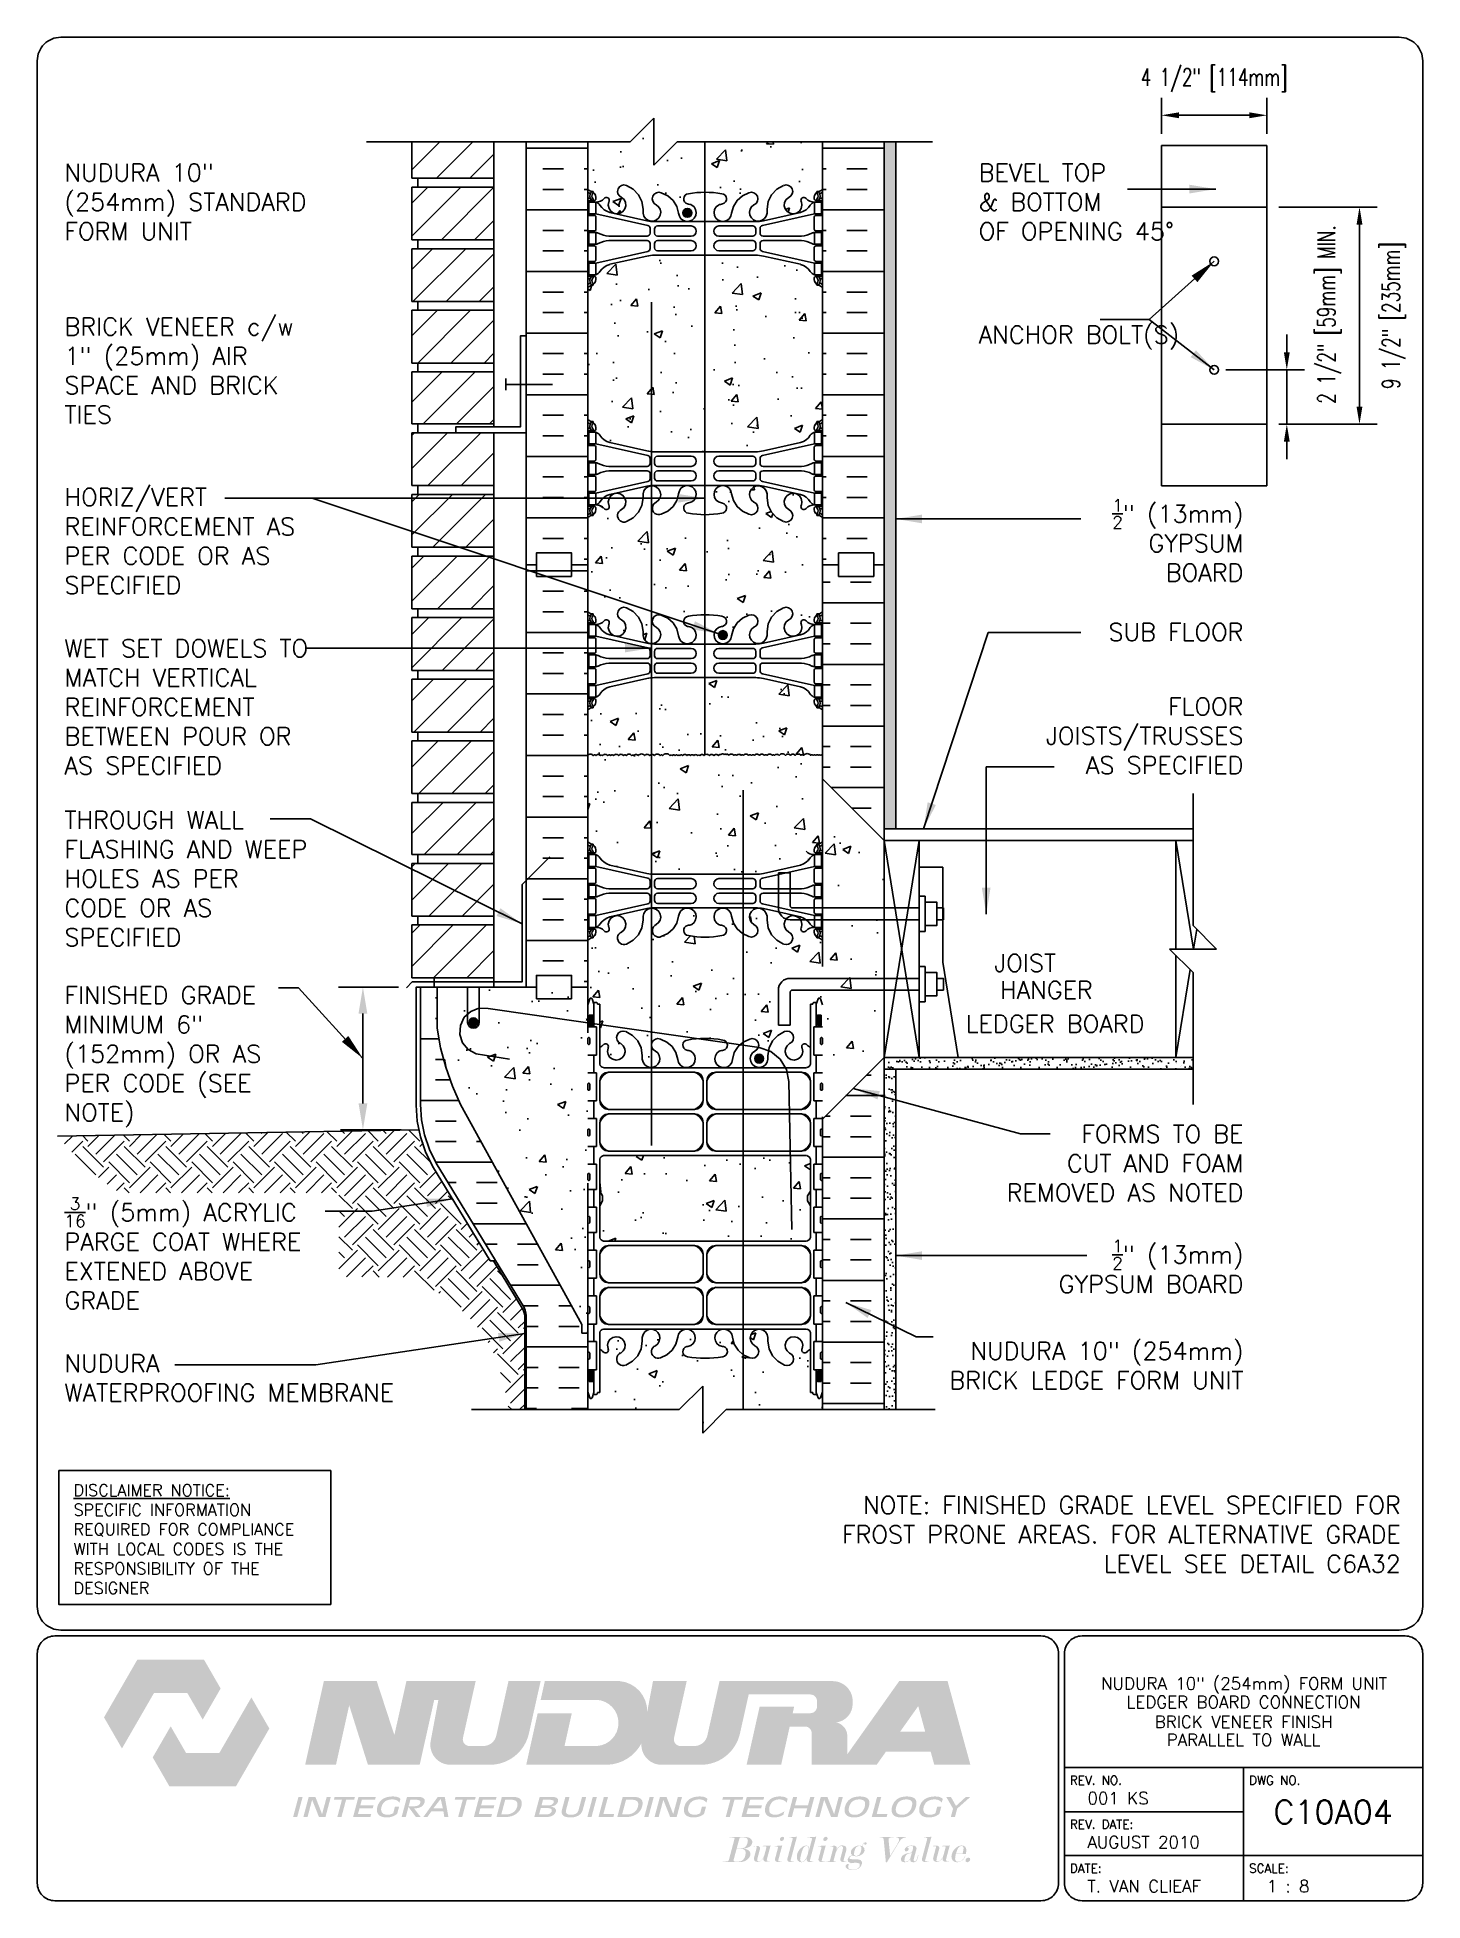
# Paper-space layout 'C10A04' of a CAD drawing. Header units: inches. Extents: x 0.42 to 7.8, y 0.49 to 10.41.
# The model-space entities are those that its viewports show. They can reach past a viewport. Long polylines and large blocks are cut down to what shows.
import ezdxf
from ezdxf.enums import TextEntityAlignment as Align

# ---------------------------------------------------------------- set-up
doc = ezdxf.new("R2010")
doc.units = ezdxf.units.IN
doc.header["$LTSCALE"] = 0.5
doc.header["$MEASUREMENT"] = 0
for name, pattern in [('DASHED2', [0.375, 0.25, -0.125]), ('DASHEDX2', [1.5, 1, -0.5]), ('HIDDEN2', [0.1875, 0.125, -0.0625])]:
    doc.linetypes.add(name, pattern=pattern)
for name, color, linetype in [('HATCH', 12, 'Continuous'), ('Hidden2', 12, 'HIDDEN2'), ('LINE15', 9, 'Continuous'), ('LINE18', 9, 'Continuous'), ('line25', 2, 'Continuous'), ('LINE3', 3, 'Continuous'), ('LINE50', 5, 'Continuous'), ('LINE9', 9, 'Continuous'), ('LOGO', 7, 'Continuous'), ('TBK_LINE65', 3, 'Continuous'), ('TBK_TEXT', 4, 'Continuous'), ('TEXT', 4, 'Continuous'), ('Web_Edge', 9, 'Continuous')]:
    doc.layers.add(name, color=color, linetype=linetype)
doc.styles.add('DIM', font='romans.shx', dxfattribs={"width": 0.7})
doc.styles.add('ROMANS', font='romans.shx', dxfattribs={"height": 1.125})
doc.dimstyles.new('ext_12', dxfattribs={"dimscale": 12, "dimtxt": 0.09375, "dimasz": 0.09375, "dimexe": 0.09375, "dimexo": 0.0625, "dimgap": 0.0625, "dimtad": 1, "dimdec": 1, "dimzin": 3, "dimdsep": 46, "dimlunit": 4, "dimtxsty": 'DIM', "dimcen": 0.09, "dimdle": 0.09375, "dimclrt": 4, "dimadec": 0, "dimazin": 0, "dimtfac": 1, "dimtdec": 1, "dimtmove": 2, "dimatfit": 3, "dimfxl": 1, "dimfrac": 2, "dimtolj": 1, "dimtzin": 0, "dimarcsym": 0})
doc.dimstyles.new('ext_8', dxfattribs={"dimscale": 8, "dimtxt": 0.09375, "dimasz": 0.09375, "dimexe": 0.09375, "dimexo": 0.0625, "dimgap": 0.0625, "dimtad": 1, "dimdec": 1, "dimzin": 3, "dimdsep": 46, "dimlunit": 4, "dimtxsty": 'DIM', "dimcen": 0.09, "dimdle": 0.09375, "dimclrt": 4, "dimadec": 0, "dimazin": 0, "dimtfac": 1, "dimtdec": 1, "dimtmove": 2, "dimatfit": 3, "dimfxl": 1, "dimfrac": 2, "dimtolj": 1, "dimtzin": 0, "dimarcsym": 0})
pattern_1 = [(0, (46.7951, -13.2255), (0, 2.625), []), (0, (46.7951, -12.3505), (0, 2.625), [0.875, -0.875]), (0, (46.7951, -11.4755), (0, 2.625), [0.875, -0.875])]
pattern_2 = [(37.5, (4, 0), (-0.0157483, 0.481706), [0, -0.38, 0, -0.425, 0, -0.40625]), (7.5, (4, 0), (0.442444, 0.7055365), [0, -0.205, 0, -0.3425, 0, -0.13125]), (327.5, (3.6925, 0), (0.7785355, 0.0014148), [0, -0.125, 0, -0.45, 0, -0.5875]), (317.5, (3.6925, 0), (0.7515317, 0.219419), [0, -0.0625, 0, -0.295, 0, -0.3375])]

psp = doc.layouts.new('C10A04')

# ---------------------------------------------------------------- texts
at = {"layer": 'TBK_TEXT', "color": 7, "style": 'ROMANS'}
for s, p in [('REV. NO.', (5.9215, 1.107)), ('DWG NO.', (6.876, 1.107)), ('REV. DATE:', (5.9215, 0.8726)), ('DATE: ', (5.9215, 0.6382)), ('SCALE:', (6.876, 0.6382))]:
    psp.add_text(s, height=0.04688, dxfattribs=at).set_placement(p)
at = {"layer": 'TEXT', "insert": (0.6134, 2.7065), "char_height": 0.0625, "width": 1.41371, "attachment_point": 1, "style": 'ROMANS'}
psp.add_mtext('{\\Fromans.shx|c1;\\LDISCLAIMER NOTICE:\\l\\PSPECIFIC INFORMATION REQUIRED FOR COMPLIANCE WITH LOCAL CODES IS THE RESPONSIBILITY OF THE DESIGNER}', dxfattribs=at)

msp = doc.modelspace()

# ---------------------------------------------------------------- texts
at = {"layer": 'TEXT', "style": 'ROMANS'}
for s, p in [(' JOIST ', (73.406, 18.677)), ('HANGER', (74.168, 17.526)), (' LEDGER BOARD', (72.193, 16.086)), (' LEDGER BOARD', (72.193, 16.086))]:
    msp.add_text(s, height=0.75, dxfattribs=at).set_placement(p, align=Align.MIDDLE_LEFT)
at = {"layer": 'TEXT', "char_height": 0.75, "style": 'ROMANS'}
for s, insert, width, attachment_point in [('NUDURA 10" (254mm) STANDARD FORM UNIT', (34.293, 51.107), 11.43486, 4), ('BEVEL TOP \\P& BOTTOM \\POF OPENING 45%%D', (73.258, 51.104), 8.65251, 4), ('BRICK VENEER c/w 1" (25mm) AIR SPACE AND BRICK TIES', (34.293, 43.92), 11.43486, 4), ('ANCHOR BOLT(S)', (73.258, 45.324), 8.21011, 4), ('HORIZ/VERT REINFORCEMENT AS PER CODE OR AS SPECIFIED', (34.293, 36.653), 11.43486, 4), ('\\A1;{\\H0.7x;\\S1/2;}" (13mm) GYPSUM BOARD', (84.543, 36.692), 7.30932, 6), ('\\A1;{\\H1x;SUB FLOOR}', (84.543, 32.78), 11.43486, 6), ('WET SET DOWELS TO MATCH VERTICAL\\PREINFORCEMENT BETWEEN POUR OR AS SPECIFIED', (34.293, 29.589), 11.43486, 4), ('\\A1;FLOOR JOISTS/TRUSSES \\PAS SPECIFIED', (84.543, 28.358), 11.43486, 6), ('THROUGH WALL FLASHING AND WEEP HOLES AS PER CODE OR AS SPECIFIED', (34.293, 22.275), 11.43486, 4), ('FINISHED GRADE MINIMUM 6" (152mm) OR AS PER CODE (SEE NOTE)', (34.293, 14.683), 10.75183, 4), ('FORMS TO BE \\PCUT AND FOAM REMOVED AS NOTED', (84.543, 10.14), 11.43486, 6), ('\\A1;{\\H0.7x;\\S3/16;}" (5mm) ACRYLIC PARGE COAT WHERE EXTENED ABOVE GRADE', (34.293, 6.302), 11.43486, 4), ('\\A1;{\\H0.7x;\\S1/2;}" (13mm) GYPSUM BOARD', (84.543, 5.749), 9.46328, 6), ('NUDURA 10" (254mm) BRICK LEDGE FORM UNIT', (84.543, 1.522), 14.1509, 6), ('NUDURA \\PWATERPROOFING MEMBRANE ', (34.293, 0.996), 16.25496, 4), ('\\A1;NOTE: FINISHED GRADE LEVEL SPECIFIED FOR FROST PRONE AREAS. FOR ALTERNATIVE GRADE LEVEL SEE DETAIL C6A32', (91.249, -5.672), 27.2137, 6)]:
    msp.add_mtext(s, dxfattribs=dict(at, insert=insert, width=width, attachment_point=attachment_point))

# ---------------------------------------------------------------- blocks, each defined once
blk = doc.blocks.new('TITLEBLOCK-Tag')
at = {"style": 'ROMANS'}
for tag, height, p in [('TITLE_LINE_1', 0.0625, (0.927, -0.1328)), ('TITLE_LINE_2', 0.0625, (0.9294, -0.2258)), ('CENTRE-LINE-3', 0.0625, (0.927, -0.3246)), ('TITLE_LINE_4', 0.0625, (0.927, -0.4299)), ('TITLE_LINE_5', 0.0625, (0.927, -0.526)), ('DWG', 0.125, (1.4043, -0.9102))]:
    blk.add_attdef(tag, text='', height=height, dxfattribs=at).set_placement(p, align=Align.MIDDLE_CENTER)
for tag, p in [('LATEST_REVISION', (0.0954, -0.8366)), ('REVISION_DATE', (0.0954, -1.071)), ('DRAWN_BY', (0.0954, -1.3053)), ('SCALE', (1.0499, -1.3053))]:
    blk.add_attdef(tag, text='', height=0.0469, dxfattribs=at).set_placement(p, align=Align.MIDDLE_LEFT)
blk = doc.blocks.new('*D1')
at = {"layer": 'Defpoints', "color": 0, "transparency": 16777216}
for p in [(83.294, 43.951), (86.389, 43.951), (85.544, 41.639)]:
    blk.add_point(p, dxfattribs=at)
at = {"layer": 'TEXT', "color": 0, "lineweight": -2, "transparency": 16777216}
for p, q in [((86.389, 44.701), (86.389, 45.451)), ((83.794, 43.951), (87.139, 43.951)), ((86.389, 41.639), (86.389, 43.951)), ((86.044, 41.639), (87.139, 41.639)), ((86.389, 40.889), (86.389, 40.139))]:
    blk.add_line(p, q, dxfattribs=at)
at = {"layer": 'TEXT', "color": 0, "transparency": 16777216}
for points in [[(86.264, 44.701), (86.514, 44.701), (86.389, 43.951)], [(86.264, 40.889), (86.514, 40.889), (86.389, 41.639)]]:
    blk.add_solid(points, dxfattribs=at)
at = {"layer": 'TEXT', "color": 4, "transparency": 16777216, "insert": (88.203, 46.309), "char_height": 0.75, "attachment_point": 5, "rotation": 90, "style": 'DIM'}
blk.add_mtext('\\A1;2 1/2" [59mm] MIN.', dxfattribs=at)
blk = doc.blocks.new('*D2')
at = {"layer": 'Defpoints', "color": 0, "transparency": 16777216}
for p in [(85.544, 50.889), (85.544, 41.639), (89.487, 41.639)]:
    blk.add_point(p, dxfattribs=at)
at = {"layer": 'TEXT', "color": 0, "lineweight": -2, "transparency": 16777216}
for p, q in [((86.044, 50.889), (90.237, 50.889)), ((89.487, 50.139), (89.487, 42.389)), ((86.044, 41.639), (90.237, 41.639))]:
    blk.add_line(p, q, dxfattribs=at)
at = {"layer": 'TEXT', "color": 0, "transparency": 16777216}
for points in [[(89.362, 50.139), (89.612, 50.139), (89.487, 50.889)], [(89.362, 42.389), (89.612, 42.389), (89.487, 41.639)]]:
    blk.add_solid(points, dxfattribs=at)
at = {"layer": 'TEXT', "color": 4, "transparency": 16777216, "insert": (90.951, 46.264), "char_height": 0.75, "attachment_point": 5, "rotation": 90, "style": 'DIM'}
blk.add_mtext('\\A1;9 1/2" [235mm]', dxfattribs=at)
blk = doc.blocks.new('*D3')
at = {"layer": 'Defpoints', "color": 0, "transparency": 16777216}
for p in [(81.044, 54.799), (81.044, 53.514), (85.544, 53.514)]:
    blk.add_point(p, dxfattribs=at)
at = {"layer": 'TEXT', "color": 0, "lineweight": -2, "transparency": 16777216}
for p, q in [((81.044, 54.014), (81.044, 55.549)), ((84.794, 54.799), (81.794, 54.799)), ((85.544, 54.014), (85.544, 55.549))]:
    blk.add_line(p, q, dxfattribs=at)
at = {"layer": 'TEXT', "color": 0, "transparency": 16777216}
for points in [[(81.794, 54.924), (81.794, 54.674), (81.044, 54.799)], [(84.794, 54.924), (84.794, 54.674), (85.544, 54.799)]]:
    blk.add_solid(points, dxfattribs=at)
at = {"layer": 'TEXT', "color": 4, "transparency": 16777216, "insert": (83.294, 56.299), "char_height": 0.75, "attachment_point": 5, "style": 'DIM'}
blk.add_mtext('\\A1;4 1/2" [114mm]', dxfattribs=at)

# ---------------------------------------------------------------- dimensions: what is measured, and where the dimension line sits
at = {"layer": 'TEXT'}
dim = msp.add_linear_dim(base=(81.044, 54.799), p1=(85.544, 53.514), p2=(81.044, 53.514), dimstyle='ext_8', dxfattribs=at)
dim.commit()
dim.dimension.update_dxf_attribs({"geometry": '*D3', "text_midpoint": (83.294, 56.299), "dimtype": 160})
dim = msp.add_linear_dim(base=(89.487451658, 41.638584191), p1=(85.543691863, 50.888584191), p2=(85.543691863, 41.638584191), angle=90, dimstyle='ext_8', dxfattribs=at)
dim.commit()
dim.dimension.update_dxf_attribs({"geometry": '*D2', "text_midpoint": (90.950612454, 46.263584191), "dimtype": 160})
dim = msp.add_linear_dim(base=(86.389, 43.951), p1=(85.544, 41.639), p2=(83.294, 43.951), angle=90, text='<> MIN.', dimstyle='ext_8', dxfattribs=at)
dim.commit()
dim.dimension.update_dxf_attribs({"geometry": '*D1', "text_midpoint": (88.203, 46.309), "dimtype": 160})

# ---------------------------------------------------------------- hatches: boundary and pattern name
at = {"layer": 'HATCH'}
h = msp.add_hatch(dxfattribs=at)
h.set_pattern_fill('INSUL', color=256, scale=7, style=0)
h.set_pattern_definition([(0, (-2869.565, -361.3603), (0, 2.625), []), (0, (-2869.565, -360.4853), (0, 2.625), [0.875, -0.875]), (0, (-2869.565, -359.6103), (0, 2.625), [0.875, -0.875])])
h.paths.add_polyline_path([(53.972, 35.649), (54.409, 35.649), (54.409, 36.149), (55.909, 36.149), (55.909, 35.649), (56.597, 35.649), (56.597, 53.649), (55.909, 53.649), (55.909, 54.149), (54.409, 54.149), (54.409, 53.649), (53.972, 53.649)])
h = msp.add_hatch(dxfattribs=at)
h.set_pattern_fill('AR-CONC', color=256, scale=0.5)
h.paths.add_polyline_path([(66.597, 53.674), (60.409, 53.674), (59.409, 52.674), (59.409, 53.674), (59.409, 54.674), (58.409, 53.674), (56.597, 53.674), (56.597, 51.649, 0.088416), (56.743, 51.552), (56.833, 51.552), (56.833, 51.51, -0.249069), (56.943, 51.303), (56.943, 51.236, -0.414214), (56.88, 51.173), (56.833, 51.173), (56.833, 51.103), (56.938, 51.103, 0.231736), (57.295, 51.254, -0.8344), (57.507, 51.129), (57.495, 51.107, 2.155404), (58.034, 51.302, -1), (58.247, 51.813, -0.311223), (58.956, 50.797), (58.956, 50.632, 1.661382), (59.517, 50.985, -1), (59.73, 51.496, -0.30095), (60.467, 50.623, 1.661382), (61.028, 50.976, 0.055617), (60.848, 51.022, -0.843243), (60.883, 51.454, -0.047544), (61.597, 51.519, -0.047544), (62.31, 51.454, -0.843243), (62.345, 51.022, 0.055617), (62.165, 50.976, 1.661382), (62.726, 50.623, -0.30095), (63.463, 51.496, -1), (63.676, 50.985, 1.661382), (64.237, 50.632), (64.237, 50.797, -0.311223), (64.946, 51.813, -1), (65.159, 51.302, 2.155404), (65.698, 51.107), (65.686, 51.129, -0.834375), (65.898, 51.254, 0.23174), (66.256, 51.103), (66.361, 51.103), (66.361, 51.173), (66.313, 51.173, -0.414214), (66.251, 51.236), (66.251, 51.303, -0.249069), (66.361, 51.51), (66.361, 51.552), (66.451, 51.552, 0.08841), (66.597, 51.649)])
h = msp.add_hatch(dxfattribs=at)
h.set_pattern_fill('INSUL', color=256, scale=7, style=0)
h.set_pattern_definition([(180, (2992.758, -361.3603), (0, 2.625), []), (180, (2992.758, -360.4853), (0, 2.625), [0.875, -0.875]), (180, (2992.758, -359.6103), (0, 2.625), [0.875, -0.875])])
h.paths.add_polyline_path([(69.222, 35.649), (68.784, 35.649), (68.784, 36.149), (67.284, 36.149), (67.284, 35.649), (66.597, 35.649), (66.597, 53.649), (67.284, 53.649), (67.284, 54.149), (68.784, 54.149), (68.784, 53.649), (69.222, 53.649)])
h = msp.add_hatch(dxfattribs=at)
h.set_pattern_fill('ANSI31', color=256, scale=8, style=0)
h.set_pattern_definition([(45, (42.7951, -13.2255), (-0.707107, 0.707107), [])])
h.paths.add_polyline_path([(52.597, 20.299), (49.097, 20.299), (49.097, 18.049), (52.597, 18.049)])
h.paths.add_polyline_path([(52.597, 22.924), (49.097, 22.924), (49.097, 20.674), (52.597, 20.674)])
h.paths.add_polyline_path([(52.597, 25.52), (49.097, 25.52), (49.097, 23.299), (52.597, 23.299)])
h.paths.add_polyline_path([(52.597, 28.145), (49.097, 28.145), (49.097, 25.895), (52.597, 25.895)])
h.paths.add_polyline_path([(52.597, 30.745), (50.972, 30.745), (50.972, 30.77), (49.097, 30.77), (49.097, 28.52), (52.597, 28.52)])
h.paths.add_polyline_path([(52.597, 33.395), (49.097, 33.395), (49.097, 31.145), (52.597, 31.145)])
h.paths.add_polyline_path([(52.597, 36.02), (49.097, 36.02), (49.097, 33.77), (52.597, 33.77)])
h.paths.add_polyline_path([(52.597, 38.645), (49.097, 38.645), (49.097, 36.395), (52.597, 36.395)])
h.paths.add_polyline_path([(52.597, 41.245), (50.972, 41.245), (50.972, 41.27), (49.097, 41.27), (49.097, 39.02), (52.597, 39.02)])
h.paths.add_polyline_path([(52.597, 43.865), (49.097, 43.865), (49.097, 41.645), (52.597, 41.645)])
h.paths.add_polyline_path([(52.597, 46.49), (49.097, 46.49), (49.097, 44.24), (52.597, 44.24)])
h.paths.add_polyline_path([(52.597, 49.115), (49.097, 49.115), (49.097, 46.865), (52.597, 46.865)])
h.paths.add_polyline_path([(52.597, 51.715), (50.972, 51.715), (50.972, 51.74), (49.097, 51.74), (49.097, 49.49), (52.597, 49.49)])
h.paths.add_polyline_path([(52.597, 53.649), (49.097, 53.649), (49.097, 52.115), (52.597, 52.115)])
h = msp.add_hatch(dxfattribs=at)
h.set_pattern_fill('AR-SAND', color=256, scale=0.25, style=0)
h.set_pattern_definition(pattern_2)
h.paths.add_polyline_path([(69.722, 53.649), (69.222, 53.649), (69.222, 35.649), (69.209, 24.399), (69.722, 24.399)])
h = msp.add_hatch(dxfattribs=at)
h.set_pattern_fill('AR-CONC', color=256, scale=0.5)
h.paths.add_polyline_path([(62.346, 1.902, -0.049932), (61.597, 1.838, -0.049932), (60.847, 1.902, -0.843243), (60.812, 2.335, 0.055617), (60.992, 2.38, 1.661382), (60.431, 2.733, -0.30095), (59.694, 1.861, -1), (59.481, 2.372, 1.661382), (58.92, 2.724), (58.92, 2.559, -0.311223), (58.211, 1.543, -1), (57.998, 2.055, 2.155404), (57.459, 2.249), (57.471, 2.228, -0.834375), (57.259, 2.102, 0.108938), (57.107, 2.215), (57.107, 0.378), (57.007, 0.378), (57.007, 0.348, -0.414214), (56.957, 0.298), (56.83, 0.298), (56.782, 0.148, -0.6), (56.682, 0.148), (56.597, 0.409), (56.597, -0.351), (60.495, -0.351), (61.495, 0.649), (61.495, -0.351), (61.495, -1.351), (62.495, -0.351), (66.597, -0.351), (66.597, 0.409), (66.512, 0.148, -0.6), (66.412, 0.148), (66.363, 0.298), (66.237, 0.298, -0.414214), (66.187, 0.348), (66.187, 0.378), (66.087, 0.378), (66.087, 2.215, 0.108935), (65.934, 2.102, -0.8344), (65.722, 2.228), (65.734, 2.249, 2.155404), (65.195, 2.055, -1), (64.982, 1.543, -0.311223), (64.273, 2.559), (64.273, 2.724, 1.661382), (63.712, 2.372, -1), (63.499, 1.861, -0.30095), (62.762, 2.733, 1.661382), (62.201, 2.38, 0.055617), (62.381, 2.335, -0.843243)])
h.paths.add_polyline_path([(65.925, 6.827, 0.268138), (66.087, 6.975), (66.087, 8.337), (65.967, 8.537), (65.967, 8.649), (65.967, 8.762), (66.087, 8.962), (66.087, 10.323, 0.268138), (65.925, 10.471), (57.268, 10.471, 0.268156), (57.107, 10.323), (57.107, 8.962), (57.227, 8.762), (57.227, 8.649), (57.227, 8.537), (57.107, 8.337), (57.107, 6.975, 0.268156), (57.268, 6.827)])
h.paths.add_polyline_path([(60.883, 19.845, -0.843243), (60.848, 20.277, 0.055617), (61.028, 20.322, 1.661382), (60.467, 20.675, -0.30095), (59.73, 19.803, -1), (59.517, 20.314, 1.661382), (58.956, 20.667), (58.956, 20.502, -0.311223), (58.247, 19.486, -1), (58.034, 19.997, 2.155404), (57.495, 20.191), (57.507, 20.17, -0.834375), (57.295, 20.044, 0.23174), (56.938, 20.195), (56.833, 20.195), (56.833, 20.125), (56.88, 20.125, -0.414214), (56.943, 20.063), (56.943, 19.995, -0.249069), (56.833, 19.788), (56.833, 19.747), (56.743, 19.747, 0.088416), (56.597, 19.649), (56.597, 17.649), (56.597, 16.89), (56.682, 17.151, -0.6), (56.782, 17.151), (56.83, 17.001), (56.957, 17.001, -0.414214), (57.007, 16.951), (57.007, 16.921), (57.107, 16.921), (57.107, 15.083, 0.108933), (57.259, 15.196, -0.8344), (57.471, 15.071), (57.459, 15.05, 2.155404), (57.998, 15.244, -1), (58.211, 15.755, -0.311223), (58.92, 14.739), (58.92, 14.574, 1.661382), (59.481, 14.927, -1), (59.694, 15.438, -0.30095), (60.431, 14.566, 1.661382), (60.992, 14.918, 0.055617), (60.812, 14.964, -0.843243), (60.847, 15.396, -0.049932), (61.597, 15.461, -0.049932), (62.346, 15.396, -0.843243), (62.381, 14.964, 0.055617), (62.201, 14.918, 1.661382), (62.762, 14.566, -0.30095), (63.499, 15.438, -1), (63.712, 14.927, 1.661382), (64.273, 14.574), (64.273, 14.739, -0.311223), (64.982, 15.755, -1), (65.195, 15.244, 2.155404), (65.734, 15.05), (65.722, 15.071, -0.834375), (65.934, 15.196, 0.10894), (66.087, 15.083), (66.087, 16.921), (66.187, 16.921), (66.187, 16.951, -0.414214), (66.237, 17.001), (66.363, 17.001), (66.412, 17.151, -0.6), (66.512, 17.151), (66.597, 16.89), (66.597, 17.524), (65.322, 17.524, 0.414214), (65.222, 17.424), (65.222, 16.024), (64.722, 16.024), (64.722, 17.524, -0.414214), (65.222, 18.024), (66.597, 18.024), (66.597, 19.649, 0.08841), (66.451, 19.747), (66.361, 19.747), (66.361, 19.788, -0.249069), (66.251, 19.995), (66.251, 20.063, -0.414214), (66.313, 20.125), (66.361, 20.125), (66.361, 20.195), (66.256, 20.195, 0.231736), (65.898, 20.044, -0.8344), (65.686, 20.17), (65.698, 20.191, 0.235665), (65.662, 20.524), (65.222, 20.524, -0.086721), (65.052, 20.554, 0.457284), (65.159, 19.997, -1), (64.946, 19.486, -0.311223), (64.237, 20.502), (64.237, 20.667, 1.661382), (63.676, 20.314, -1), (63.463, 19.803, -0.30095), (62.726, 20.675, 1.661382), (62.165, 20.322, 0.055617), (62.345, 20.277, -0.843243), (62.31, 19.845, -0.047544), (61.597, 19.78, -0.047544)])
h.paths.add_polyline_path([(61.556, 27.515, 0.520567), (61.378, 27.515, 0.520567), (61.278, 27.515, 0.520567), (61.121, 27.515, 0.520567), (60.969, 27.515, 0.520567), (60.822, 27.515, 0.520567), (60.644, 27.515, 0.520567), (60.528, 27.515, 0.520567), (60.439, 27.515, 0.520567), (60.318, 27.515, 0.520567), (60.203, 27.515, 0.520567), (60.098, 27.515, 0.520567), (59.792, 27.515, 0.520567), (59.681, 27.515, 0.520567), (59.435, 27.515, 0.520567), (59.235, 27.515, 0.520567), (59.026, 27.515, 0.520567), (58.748, 27.515, 0.520567), (58.559, 27.515, 0.520567), (58.464, 27.515, 0.520567), (58.239, 27.515, 0.520567), (58.118, 27.515, 0.520567), (57.908, 27.515, 0.520567), (57.698, 27.515, 0.520567), (57.572, 27.515, 0.520567), (57.446, 27.515, 0.520567), (57.237, 27.515, 0.520567), (57.132, 27.515, 0.520567), (56.948, 27.515, 0.520567), (56.827, 27.515, 0.520567), (56.597, 27.515), (56.597, 23.842, 0.088416), (56.743, 23.744), (56.833, 23.744), (56.833, 23.703, -0.249069), (56.943, 23.495), (56.943, 23.428, -0.414214), (56.88, 23.365), (56.833, 23.365), (56.833, 23.295), (56.938, 23.295, -0.155529), (57.113, 23.161, 0.180914), (57.531, 22.85), (59.112, 22.497, 0.054974), (59.439, 22.461), (61.597, 22.461), (63.754, 22.461, 0.054974), (64.081, 22.497), (65.662, 22.85, 0.180914), (66.08, 23.161, -0.155529), (66.256, 23.295), (66.361, 23.295), (66.361, 23.365), (66.313, 23.365, -0.414214), (66.251, 23.428), (66.251, 23.495, -0.249069), (66.361, 23.703), (66.361, 23.744), (66.451, 23.744, 0.08841), (66.597, 23.842), (66.597, 26.524), (66.597, 27.551, 0.283889), (66.529, 27.522, 0.520567), (66.439, 27.522, 0.520567), (66.319, 27.522, 0.520567), (66.203, 27.522, 0.520567), (66.098, 27.522, 0.520567), (65.792, 27.522, 0.520567), (65.682, 27.522, 0.520567), (65.435, 27.522, 0.520567), (65.236, 27.522, 0.520567), (65.026, 27.522, 0.520567), (64.748, 27.522, 0.520567), (64.559, 27.522, 0.520567), (64.465, 27.522, 0.520567), (64.239, 27.522, 0.520567), (64.118, 27.522, 0.520567), (63.909, 27.522, 0.520567), (63.699, 27.522, 0.520567), (63.573, 27.522, 0.520567), (63.447, 27.522, 0.520567), (63.237, 27.522, 0.520567), (63.132, 27.522, 0.520567), (62.948, 27.522, 0.520567), (62.828, 27.522, 0.520567), (62.597, 27.522, 0.71154), (62.496, 27.557, 0.520567), (62.406, 27.557, 0.520567), (62.275, 27.557, 0.520567), (62.175, 27.515, 0.520567), (61.971, 27.515, 0.520567), (61.777, 27.515, 0.520567)])
h.paths.add_polyline_path([(61.278, 27.515, -0.520567), (61.378, 27.515, -0.520567), (61.556, 27.515, -0.520567), (61.777, 27.515, -0.520567), (61.971, 27.515, -0.520567), (62.175, 27.515, -0.520567), (62.275, 27.557, -0.520567), (62.406, 27.557, -0.520567), (62.496, 27.557, -0.71154), (62.597, 27.522, -0.520567), (62.828, 27.522, -0.520567), (62.948, 27.522, -0.520567), (63.132, 27.522, -0.520567), (63.237, 27.522, -0.520567), (63.447, 27.522, -0.520567), (63.573, 27.522, -0.520567), (63.699, 27.522, -0.520567), (63.909, 27.522, -0.520567), (64.118, 27.522, -0.520567), (64.239, 27.522, -0.520567), (64.465, 27.522, -0.520567), (64.559, 27.522, -0.520567), (64.748, 27.522, -0.520567), (65.026, 27.522, -0.520567), (65.236, 27.522, -0.520567), (65.435, 27.522, -0.520567), (65.682, 27.522, -0.520567), (65.792, 27.522, -0.520567), (66.098, 27.522, -0.520567), (66.203, 27.522, -0.520567), (66.319, 27.522, -0.520567), (66.439, 27.522, -0.520567), (66.529, 27.522, -0.283889), (66.597, 27.551), (66.597, 29.457, 0.08841), (66.451, 29.554), (66.361, 29.554), (66.361, 29.596, -0.249069), (66.251, 29.803), (66.251, 29.871, -0.414214), (66.313, 29.933), (66.361, 29.933), (66.361, 30.003), (66.256, 30.003, -0.155529), (66.08, 30.137, 0.180914), (65.662, 30.448), (64.081, 30.801, 0.054974), (63.754, 30.837), (61.597, 30.837), (59.439, 30.837, 0.054974), (59.112, 30.801), (57.531, 30.448, 0.180914), (57.113, 30.137, -0.155529), (56.938, 30.003), (56.833, 30.003), (56.833, 29.933), (56.88, 29.933, -0.414214), (56.943, 29.871), (56.943, 29.803, -0.249069), (56.833, 29.596), (56.833, 29.554), (56.743, 29.554, 0.088416), (56.597, 29.457), (56.597, 27.515, -0.520567), (56.827, 27.515, -0.520567), (56.948, 27.515, -0.520567), (57.132, 27.515, -0.520567), (57.237, 27.515, -0.520567), (57.446, 27.515, -0.520567), (57.572, 27.515, -0.520567), (57.698, 27.515, -0.520567), (57.908, 27.515, -0.520567), (58.118, 27.515, -0.520567), (58.239, 27.515, -0.520567), (58.464, 27.515, -0.520567), (58.559, 27.515, -0.520567), (58.748, 27.515, -0.520567), (59.026, 27.515, -0.520567), (59.235, 27.515, -0.520567), (59.435, 27.515, -0.520567), (59.681, 27.515, -0.520567), (59.792, 27.515, -0.520567), (60.098, 27.515, -0.520567), (60.203, 27.515, -0.520567), (60.318, 27.515, -0.520567), (60.439, 27.515, -0.520567), (60.528, 27.515, -0.520567), (60.644, 27.515, -0.520567), (60.822, 27.515, -0.520567), (60.969, 27.515, -0.520567), (61.121, 27.515, -0.520567)])
h.paths.add_polyline_path([(61.597, 33.519, -0.047544), (62.31, 33.454, -0.843243), (62.345, 33.022, 0.055617), (62.165, 32.976, 1.661382), (62.726, 32.623, -0.30095), (63.463, 33.496, -1), (63.676, 32.985, 1.661382), (64.237, 32.632), (64.237, 32.797, -0.311223), (64.946, 33.813, -1), (65.159, 33.302, 2.155404), (65.698, 33.107), (65.686, 33.129, -0.834375), (65.898, 33.254, 0.23174), (66.256, 33.103), (66.361, 33.103), (66.361, 33.173), (66.313, 33.173, -0.414214), (66.251, 33.236), (66.251, 33.303, -0.249069), (66.361, 33.51), (66.361, 33.552), (66.451, 33.552, 0.08841), (66.597, 33.649), (66.597, 35.649), (66.597, 37.649, 0.08841), (66.451, 37.747), (66.361, 37.747), (66.361, 37.788, -0.249069), (66.251, 37.995), (66.251, 38.063, -0.414214), (66.313, 38.125), (66.361, 38.125), (66.361, 38.195), (66.256, 38.195, 0.231736), (65.898, 38.044, -0.8344), (65.686, 38.17), (65.698, 38.191, 2.155404), (65.159, 37.997, -1), (64.946, 37.486, -0.311223), (64.237, 38.502), (64.237, 38.667, 1.661382), (63.676, 38.314, -1), (63.463, 37.803, -0.30095), (62.726, 38.675, 1.661382), (62.165, 38.322, 0.055617), (62.345, 38.277, -0.843243), (62.31, 37.845, -0.047544), (61.597, 37.78, -0.047544), (60.883, 37.845, -0.843243), (60.848, 38.277, 0.055617), (61.028, 38.322, 1.661382), (60.467, 38.675, -0.30095), (59.73, 37.803, -1), (59.517, 38.314, 1.661382), (58.956, 38.667), (58.956, 38.502, -0.311223), (58.247, 37.486, -1), (58.034, 37.997, 2.155404), (57.495, 38.191), (57.507, 38.17, -0.834375), (57.295, 38.044, 0.23174), (56.938, 38.195), (56.833, 38.195), (56.833, 38.125), (56.88, 38.125, -0.414214), (56.943, 38.063), (56.943, 37.995, -0.249069), (56.833, 37.788), (56.833, 37.747), (56.743, 37.747, 0.088416), (56.597, 37.649), (56.597, 35.649), (56.597, 33.649, 0.088416), (56.743, 33.552), (56.833, 33.552), (56.833, 33.51, -0.249069), (56.943, 33.303), (56.943, 33.236, -0.414214), (56.88, 33.173), (56.833, 33.173), (56.833, 33.103), (56.938, 33.103, 0.231736), (57.295, 33.254, -0.8344), (57.507, 33.129), (57.495, 33.107, 2.155404), (58.034, 33.302, -1), (58.247, 33.813, -0.311223), (58.956, 32.797), (58.956, 32.632, 1.661382), (59.517, 32.985, -1), (59.73, 33.496, -0.30095), (60.467, 32.623, 1.661382), (61.028, 32.976, 0.055617), (60.848, 33.022, -0.843243), (60.883, 33.454, -0.047544)])
h.paths.add_polyline_path([(61.597, 40.461), (63.754, 40.461, 0.054974), (64.081, 40.497), (65.662, 40.85, 0.180914), (66.08, 41.161, -0.155529), (66.256, 41.295), (66.361, 41.295), (66.361, 41.365), (66.313, 41.365, -0.414214), (66.251, 41.428), (66.251, 41.495, -0.249069), (66.361, 41.703), (66.361, 41.744), (66.451, 41.744, 0.08841), (66.597, 41.842), (66.597, 47.457, 0.08841), (66.451, 47.554), (66.361, 47.554), (66.361, 47.596, -0.249069), (66.251, 47.803), (66.251, 47.871, -0.414214), (66.313, 47.933), (66.361, 47.933), (66.361, 48.003), (66.256, 48.003, -0.155529), (66.08, 48.137, 0.180914), (65.662, 48.448), (64.081, 48.801, 0.054974), (63.754, 48.837), (61.597, 48.837), (59.439, 48.837, 0.054974), (59.112, 48.801), (57.531, 48.448, 0.180914), (57.113, 48.137, -0.155529), (56.938, 48.003), (56.833, 48.003), (56.833, 47.933), (56.88, 47.933, -0.414214), (56.943, 47.871), (56.943, 47.803, -0.249069), (56.833, 47.596), (56.833, 47.554), (56.743, 47.554, 0.088416), (56.597, 47.457), (56.597, 41.842, 0.088416), (56.743, 41.744), (56.833, 41.744), (56.833, 41.703, -0.249069), (56.943, 41.495), (56.943, 41.428, -0.414214), (56.88, 41.365), (56.833, 41.365), (56.833, 41.295), (56.938, 41.295, -0.155529), (57.113, 41.161, 0.180914), (57.531, 40.85), (59.112, 40.497, 0.054974), (59.439, 40.461)])
h = msp.add_hatch(dxfattribs=at)
h.set_pattern_fill('INSUL', color=256, scale=7, style=0)
h.set_pattern_definition([(0, (-2869.565, -379.3603), (0, 2.625), []), (0, (-2869.565, -378.4853), (0, 2.625), [0.875, -0.875]), (0, (-2869.565, -377.6103), (0, 2.625), [0.875, -0.875])])
h.paths.add_polyline_path([(53.972, 17.649), (54.409, 17.649), (54.409, 18.149), (55.909, 18.149), (55.909, 17.649), (56.597, 17.649), (56.597, 35.649), (55.909, 35.649), (55.909, 36.149), (54.409, 36.149), (54.409, 35.649), (53.972, 35.649)])
h = msp.add_hatch(dxfattribs=at)
h.set_pattern_fill('INSUL', color=256, scale=7, style=0)
h.set_pattern_definition(pattern_1)
h.paths.add_polyline_path([(66.597, 26.524), (69.222, 23.899), (69.222, 35.649), (68.784, 35.649), (68.784, 35.149), (67.284, 35.149), (67.284, 35.649), (66.597, 35.649)])
h = msp.add_hatch(dxfattribs=at)
h.set_pattern_fill('AR-CONC', color=256, scale=0.5, style=0)
h.set_pattern_definition([(50, (-66.8275, -135.99), (3.5863, -0.31376), [0.375, -4.125]), (355, (-66.8275, -135.99), (-0.693757, 3.76096), [0.3, -3.3]), (100.4514, (-66.5287, -136.016), (2.892547, 3.4472), [0.3187, -3.50571]), (46.1842, (-66.8275, -134.99), (5.336205, -0.827595), [0.5625, -6.1875]), (96.6356, (-66.383, -135.059), (4.67331, 4.87059), [0.47805, -5.25856]), (351.1842, (-66.8275, -134.99), (4.67331, 4.8706), [0.45, -4.95]), (21, (-66.3275, -135.24), (2.984535, -2.013094), [0.375, -4.125]), (326, (-66.3275, -135.24), (1.216577, 3.62575), [0.3, -3.3]), (71.4514, (-66.0788, -135.4077), (4.201113, 1.61265), [0.3187, -3.50571]), (37.5, (-66.8275, -135.99), (0.060799, 1.664469), [0, -3.26, 0, -3.35, 0, -3.3125]), (7.5, (-66.8275, -135.99), (1.315348, 1.972059), [0, -1.91, 0, -3.185, 0, -1.2625]), (327.5, (-67.9425, -135.99), (2.669112, -0.112774), [0, -1.25, 0, -3.9, 0, -5.175]), (317.5, (-68.4425, -135.99), (2.91593, 0.500525), [0, -1.625, 0, -2.59, 0, -3.675])])
h.paths.add_polyline_path([(69.222, 21.337), (66.597, 21.337), (66.597, 17.212), (69.222, 17.212)])
h.paths.add_polyline_path([(69.222, 15.774), (69.222, 16.712), (66.597, 16.712), (66.597, 13.149)])
h.paths.add_polyline_path([(66.597, 25.399), (66.597, 21.837), (69.222, 21.837), (69.222, 22.774)])
h = msp.add_hatch(dxfattribs=at)
h.set_pattern_fill('INSUL', color=256, scale=7, style=0)
h.set_pattern_definition([(0, (-2945.8942, -422.933), (0, 2.625), []), (0, (-2945.8942, -422.058), (0, 2.625), [0.875, -0.875]), (0, (-2945.8942, -421.183), (0, 2.625), [0.875, -0.875])])
h.paths.add_polyline_path([(51.172, 12.649, -0.079579), (50.172, 15.899), (50.172, 17.649), (49.472, 17.649), (49.472, 12.649, 0.131652), (50.141, 10.149), (53.879, 3.999, -0.10438), (53.972, 3.524), (53.972, -0.351), (54.409, -0.351), (54.409, 0.149), (55.909, 0.149), (55.909, -0.351), (56.597, -0.351), (56.597, 2.899), (56.347, 2.899), (56.347, 3.274)])
h = msp.add_hatch(dxfattribs=at)
h.set_pattern_fill('AR-CONC', color=256, scale=0.5, style=0)
h.set_pattern_definition([(50, (-2945.8942, -422.933), (3.586301, -0.3137607), [0.375, -4.125]), (355, (-2945.8942, -422.933), (-0.6937567, 3.7609607), [0.3, -3.3]), (100.4514, (-2945.5954, -422.959), (2.892547, 3.4471977), [0.318701, -3.5057106]), (46.1842, (-2945.8942, -421.933), (5.336205, -0.827595), [0.5625, -6.1875]), (96.6356, (-2945.4496, -422.002), (4.6733135, 4.870589), [0.478051, -5.258565]), (351.1842, (-2945.894, -421.933), (4.67331, 4.870593), [0.45, -4.95]), (21, (-2945.3942, -422.183), (2.9845353, -2.0130945), [0.375, -4.125]), (326, (-2945.3942, -422.183), (1.2165767, 3.6257502), [0.3, -3.3]), (71.4514, (-2945.1455, -422.3508), (4.201113, 1.6126525), [0.318701, -3.5057106]), (37.5, (-2945.8942, -422.933), (0.0607993, 1.66446927), [0, -3.26, 0, -3.35, 0, -3.3125]), (7.5, (-2945.8942, -422.933), (1.3153477, 1.9720586), [0, -1.91, 0, -3.185, 0, -1.2625]), (327.5, (-2947.0092, -422.933), (2.6691122, -0.11277436), [0, -1.25, 0, -3.9, 0, -5.175]), (317.5, (-2947.5092, -422.933), (2.9159308, 0.500525), [0, -1.625, 0, -2.59, 0, -3.675])])
h.paths.add_polyline_path([(56.347, 3.274), (56.347, 2.899), (56.597, 2.899), (56.597, 17.649), (51.972, 17.649), (51.972, 16.149, -1), (51.472, 16.149), (51.472, 17.649), (50.172, 17.649), (50.172, 15.899, 0.079579), (51.172, 12.649)])
h = msp.add_hatch(dxfattribs=at)
h.set_pattern_fill('INSUL', color=256, scale=7, style=0)
h.set_pattern_definition(pattern_1)
h.paths.add_polyline_path([(69.222, 14.649), (66.597, 12.024), (66.597, -0.351), (69.222, -0.351)])
h = msp.add_hatch(dxfattribs=at)
h.set_pattern_fill('AR-SAND', color=256, scale=0.25, style=0)
h.set_pattern_definition(pattern_2)
h.paths.add_polyline_path([(69.222, 14.649), (69.222, 14.149), (82.395, 14.149), (82.395, 14.649)])
h = msp.add_hatch(dxfattribs=at)
h.set_pattern_fill('AR-SAND', color=256, scale=0.25, style=0)
h.set_pattern_definition(pattern_2)
h.paths.add_polyline_path([(69.722, 13.838), (69.628, 14.149), (69.222, 14.149), (69.222, -0.351), (69.722, -0.351)])
h = msp.add_hatch(dxfattribs=at)
h.set_pattern_fill('EARTH', color=256, scale=5, angle=45, style=0)
h.set_pattern_definition([(45, (-32.9862, 49.0893), (1e-16, 1.767767), [1.25, -1.25]), (45, (-33.3177, 49.4208), (1e-16, 1.767767), [1.25, -1.25]), (45, (-33.6491, 49.7523), (1e-16, 1.767767), [1.25, -1.25]), (135, (-33.6491, 49.9732), (-1.767767, 2e-16), [1.25, -1.25]), (135, (-33.3177, 50.3047), (-1.767767, 2e-16), [1.25, -1.25]), (135, (-32.9862, 50.6361), (-1.767767, 2e-16), [1.25, -1.25])])
edge = h.paths.add_edge_path()
edge.add_line((45.993, 8.886), (45.993, 5.315))
edge.add_line((45.993, 5.315), (48.983, 5.284))
edge.add_line((48.983, 5.284), (49.07, 5.244))
edge.add_line((49.07, 5.244), (49.156, 5.204))
edge.add_line((49.156, 5.204), (49.242, 5.163))
edge.add_line((49.242, 5.163), (49.326, 5.121))
edge.add_line((49.326, 5.121), (49.411, 5.079))
edge.add_line((49.411, 5.079), (49.494, 5.036))
edge.add_line((49.494, 5.036), (49.577, 4.993))
edge.add_line((49.577, 4.993), (49.66, 4.949))
edge.add_line((49.66, 4.949), (49.741, 4.905))
edge.add_line((49.741, 4.905), (49.822, 4.86))
edge.add_line((49.822, 4.86), (49.903, 4.814))
edge.add_line((49.903, 4.814), (49.982, 4.768))
edge.add_line((49.982, 4.768), (50.061, 4.721))
edge.add_line((50.061, 4.721), (50.139, 4.674))
edge.add_line((50.139, 4.674), (50.216, 4.626))
edge.add_line((50.216, 4.626), (50.293, 4.577))
edge.add_line((50.293, 4.577), (50.369, 4.528))
edge.add_line((50.369, 4.528), (50.444, 4.478))
edge.add_line((50.444, 4.478), (50.518, 4.427))
edge.add_line((50.518, 4.427), (50.592, 4.376))
edge.add_line((50.592, 4.376), (50.664, 4.324))
edge.add_line((50.664, 4.324), (50.736, 4.271))
edge.add_line((50.736, 4.271), (50.807, 4.218))
edge.add_line((50.807, 4.218), (50.877, 4.164))
edge.add_line((50.877, 4.164), (50.946, 4.109))
edge.add_line((50.946, 4.109), (51.015, 4.054))
edge.add_line((51.015, 4.054), (51.082, 3.998))
edge.add_line((51.082, 3.998), (51.149, 3.941))
edge.add_line((51.149, 3.941), (51.214, 3.883))
edge.add_line((51.214, 3.883), (51.279, 3.825))
edge.add_line((51.279, 3.825), (51.343, 3.766))
edge.add_line((51.343, 3.766), (51.406, 3.706))
edge.add_line((51.406, 3.706), (51.467, 3.646))
edge.add_line((51.467, 3.646), (51.528, 3.585))
edge.add_line((51.528, 3.585), (51.588, 3.523))
edge.add_line((51.588, 3.523), (51.647, 3.46))
edge.add_line((51.647, 3.46), (51.705, 3.396))
edge.add_line((51.705, 3.396), (51.762, 3.332))
edge.add_line((51.762, 3.332), (51.817, 3.267))
edge.add_line((51.817, 3.267), (51.872, 3.201))
edge.add_line((51.872, 3.201), (51.926, 3.134))
edge.add_line((51.926, 3.134), (51.978, 3.067))
edge.add_line((51.978, 3.067), (52.03, 2.999))
edge.add_line((52.03, 2.999), (52.08, 2.929))
edge.add_line((52.08, 2.929), (52.129, 2.86))
edge.add_line((52.129, 2.86), (52.178, 2.789))
edge.add_line((52.178, 2.789), (52.225, 2.717))
edge.add_line((52.225, 2.717), (52.27, 2.645))
edge.add_line((52.27, 2.645), (52.315, 2.571))
edge.add_line((52.315, 2.571), (52.359, 2.497))
edge.add_line((52.359, 2.497), (52.401, 2.422))
edge.add_line((52.401, 2.422), (52.442, 2.346))
edge.add_line((52.442, 2.346), (52.482, 2.269))
edge.add_line((52.482, 2.269), (52.52, 2.192))
edge.add_line((52.52, 2.192), (52.558, 2.113))
edge.add_line((52.558, 2.113), (52.594, 2.033))
edge.add_line((52.594, 2.033), (52.629, 1.953))
edge.add_line((52.629, 1.953), (52.663, 1.872))
edge.add_line((52.663, 1.872), (52.695, 1.79))
edge.add_line((52.695, 1.79), (52.726, 1.707))
edge.add_line((52.726, 1.707), (52.757, 1.623))
edge.add_line((52.757, 1.623), (52.786, 1.538))
edge.add_line((52.786, 1.538), (52.814, 1.453))
edge.add_line((52.814, 1.453), (52.841, 1.367))
edge.add_line((52.841, 1.367), (52.867, 1.28))
edge.add_line((52.867, 1.28), (52.893, 1.193))
edge.add_line((52.893, 1.193), (52.917, 1.105))
edge.add_line((52.917, 1.105), (52.941, 1.017))
edge.add_line((52.941, 1.017), (52.964, 0.928))
edge.add_line((52.964, 0.928), (52.987, 0.839))
edge.add_line((52.987, 0.839), (53.009, 0.749))
edge.add_line((53.009, 0.749), (53.03, 0.659))
edge.add_line((53.03, 0.659), (53.051, 0.568))
edge.add_line((53.051, 0.568), (53.071, 0.477))
edge.add_line((53.071, 0.477), (53.091, 0.386))
edge.add_line((53.091, 0.386), (53.11, 0.295))
edge.add_line((53.11, 0.295), (53.129, 0.203))
edge.add_line((53.129, 0.203), (53.148, 0.111))
edge.add_line((53.148, 0.111), (53.167, 0.019))
edge.add_line((53.167, 0.019), (53.185, -0.073))
edge.add_line((53.185, -0.073), (53.203, -0.166))
edge.add_line((53.203, -0.166), (53.221, -0.258))
edge.add_line((53.221, -0.258), (53.239, -0.351))
edge.add_line((53.239, -0.351), (53.911, -0.351))
edge.add_line((53.911, -0.351), (53.911, 3.532))
edge.add_arc((52.959, 3.549), 0.952, 358.95484, 381.97412)
edge.add_line((53.842, 3.905), (52.574, 5.991))
edge.add_line((52.574, 5.991), (52.431, 5.991))
edge.add_line((52.431, 5.991), (49.98, 10.024))
edge.add_arc((54.472, 12.62), 5.188, 191.64391, 210.02356, ccw=False)
edge.add_line((49.391, 11.573), (33.991, 11.304))
edge.add_line((33.991, 11.304), (34.053, 11.234))
edge.add_line((34.053, 11.234), (34.115, 11.165))
edge.add_line((34.115, 11.165), (34.178, 11.096))
edge.add_line((34.178, 11.096), (34.24, 11.027))
edge.add_line((34.24, 11.027), (34.303, 10.958))
edge.add_line((34.303, 10.958), (34.365, 10.889))
edge.add_line((34.365, 10.889), (34.428, 10.821))
edge.add_line((34.428, 10.821), (34.491, 10.752))
edge.add_line((34.491, 10.752), (34.554, 10.684))
edge.add_line((34.554, 10.684), (34.617, 10.616))
edge.add_line((34.617, 10.616), (34.681, 10.549))
edge.add_line((34.681, 10.549), (34.744, 10.482))
edge.add_line((34.744, 10.482), (34.808, 10.416))
edge.add_line((34.808, 10.416), (34.872, 10.349))
edge.add_line((34.872, 10.349), (34.936, 10.284))
edge.add_line((34.936, 10.284), (35.001, 10.219))
edge.add_line((35.001, 10.219), (35.066, 10.154))
edge.add_line((35.066, 10.154), (35.131, 10.09))
edge.add_line((35.131, 10.09), (35.196, 10.027))
edge.add_line((35.196, 10.027), (35.262, 9.964))
edge.add_line((35.262, 9.964), (35.329, 9.902))
edge.add_line((35.329, 9.902), (35.395, 9.841))
edge.add_line((35.395, 9.841), (35.462, 9.781))
edge.add_line((35.462, 9.781), (35.53, 9.721))
edge.add_line((35.53, 9.721), (35.597, 9.662))
edge.add_line((35.597, 9.662), (35.666, 9.604))
edge.add_line((35.666, 9.604), (35.735, 9.547))
edge.add_line((35.735, 9.547), (35.804, 9.491))
edge.add_line((35.804, 9.491), (35.874, 9.436))
edge.add_line((35.874, 9.436), (35.944, 9.382))
edge.add_line((35.944, 9.382), (36.015, 9.329))
edge.add_line((36.015, 9.329), (36.086, 9.277))
edge.add_line((36.086, 9.277), (36.158, 9.225))
edge.add_line((36.158, 9.225), (36.231, 9.175))
edge.add_line((36.231, 9.175), (36.303, 9.126))
edge.add_line((36.303, 9.126), (36.377, 9.077))
edge.add_line((36.377, 9.077), (36.451, 9.029))
edge.add_line((36.451, 9.029), (36.525, 8.982))
edge.add_line((36.525, 8.982), (36.6, 8.936))
edge.add_line((36.6, 8.936), (36.675, 8.891))
edge.add_line((36.675, 8.891), (36.683, 8.886))
edge.add_line((36.683, 8.886), (45.993, 8.886))
at = {"layer": 'LINE3'}
for points in [[(60.653, 50.639, 1), (61.028, 50.639, 1)], [(62.165, 32.651, 1), (62.54, 32.651, 1)], [(51.909, 16.149, 1), (51.534, 16.149, 1)], [(63.712, 14.602, 1), (64.087, 14.602, 1)]]:
    msp.add_hatch(color=256, dxfattribs=at).paths.add_polyline_path(points)

# ---------------------------------------------------------------- linework, layer by layer
at = {"layer": 'HATCH'}
for p, q in [((70.722, 14.649), (69.222, 23.899)), ((70.722, 23.899), (69.222, 14.649)), ((82.412, 19.274), (81.662, 23.899)), ((82.55, 20.12), (82.412, 19.274)), ((82.271, 18.399), (81.662, 14.649)), ((81.668, 14.402), (81.668, 14.402)), ((81.883, 14.3), (81.883, 14.3)), ((81.879, 14.267), (81.879, 14.267))]:
    msp.add_line(p, q, dxfattribs=at)
for points in [[(56.597, 27.515, -0.520567), (56.827, 27.515, -0.520567), (56.948, 27.515, -0.520567), (57.132, 27.515, -0.520567), (57.237, 27.515, -0.520567), (57.446, 27.515, -0.520567), (57.572, 27.515, -0.520567), (57.698, 27.515, -0.520567), (57.908, 27.515, -0.520567), (58.118, 27.515, -0.520567), (58.239, 27.515, -0.520567), (58.464, 27.515, -0.520567), (58.559, 27.515, -0.520567), (58.748, 27.515, -0.520567), (59.026, 27.515, -0.520567), (59.235, 27.515, -0.520567), (59.435, 27.515, -0.520567), (59.681, 27.515, -0.520567), (59.792, 27.515, -0.520567), (60.098, 27.515, -0.520567), (60.203, 27.515, -0.520567), (60.318, 27.515, -0.520567), (60.439, 27.515, -0.520567), (60.528, 27.515, -0.520567), (60.644, 27.515, -0.520567), (60.822, 27.515, -0.520567), (60.969, 27.515, -0.520567), (61.121, 27.515, -0.520567), (61.278, 27.515, -0.520567), (61.378, 27.515, -0.520567), (61.556, 27.515, -0.520567), (61.777, 27.515, -0.520567), (61.971, 27.515, -0.520567), (62.175, 27.515, -0.520567), (62.275, 27.557, -0.520567), (62.406, 27.557, -0.520567), (62.496, 27.557, -0.759433), (62.597, 27.515)], [(62.597, 27.522, -0.520567), (62.828, 27.522, -0.520567), (62.948, 27.522, -0.520567), (63.132, 27.522, -0.520567), (63.237, 27.522, -0.520567), (63.447, 27.522, -0.520567), (63.573, 27.522, -0.520567), (63.699, 27.522, -0.520567), (63.909, 27.522, -0.520567), (64.118, 27.522, -0.520567), (64.239, 27.522, -0.520567), (64.465, 27.522, -0.520567), (64.559, 27.522, -0.520567), (64.748, 27.522, -0.520567), (65.026, 27.522, -0.520567), (65.236, 27.522, -0.520567), (65.435, 27.522, -0.520567), (65.682, 27.522, -0.520567), (65.792, 27.522, -0.520567), (66.098, 27.522, -0.520567), (66.203, 27.522, -0.520567), (66.319, 27.522, -0.520567), (66.439, 27.522, -0.520567), (66.529, 27.522, -0.283889), (66.597, 27.551, -0.283889)]]:
    msp.add_lwpolyline(points, format="xyb", dxfattribs=at)
at = {"layer": 'Hidden2', "color": 9}
for p, q in [((50.172, 17.649), (51.472, 17.649)), ((51.972, 17.649), (53.972, 17.649))]:
    msp.add_line(p, q, dxfattribs=at)
at = {"layer": 'Hidden2'}
for p, q in [((50.172, 17.649), (51.472, 17.649)), ((51.472, 17.649), (51.472, 16.149)), ((51.972, 17.649), (53.972, 17.649)), ((51.972, 16.149), (51.972, 17.649)), ((56.597, 2.899), (56.597, 17.649))]:
    msp.add_line(p, q, dxfattribs=at)
msp.add_lwpolyline([(53.972, 17.649), (54.409, 17.649), (54.409, 18.149), (55.909, 18.149), (55.909, 17.649), (56.597, 17.649)], dxfattribs=at)
msp.add_arc((51.722, 16.149), 0.25, 180, 0, dxfattribs=at)
at = {"layer": 'LINE15', "linetype": 'HIDDEN2'}
for points in [[(70.722, 20.524), (65.222, 20.524, -0.414214), (64.722, 21.024), (64.722, 22.524), (65.222, 22.524), (65.222, 21.124, 0.414214), (65.322, 21.024), (70.722, 21.024)], [(70.722, 18.024), (65.222, 18.024, 0.414214), (64.722, 17.524), (64.722, 16.024), (65.222, 16.024), (65.222, 17.424, -0.414214), (65.322, 17.524), (70.722, 17.524)]]:
    msp.add_lwpolyline(points, format="xyb", dxfattribs=at)
at = {"layer": 'LINE18'}
for points in [[(70.722, 20.024), (70.972, 20.024), (70.972, 21.524), (70.722, 21.524)], [(70.972, 20.274), (71.472, 20.274), (71.472, 21.274), (70.972, 21.274)], [(70.722, 18.524), (70.972, 18.524), (70.972, 17.024), (70.722, 17.024)], [(70.972, 18.274), (71.472, 18.274), (71.472, 17.274), (70.972, 17.274)]]:
    msp.add_lwpolyline(points, close=True, dxfattribs=at)
for points in [[(71.472, 20.524), (71.752, 20.524), (71.752, 21.024), (71.472, 21.024)], [(71.472, 18.024), (71.752, 18.024), (71.752, 17.524), (71.472, 17.524)]]:
    msp.add_lwpolyline(points, dxfattribs=at)
at = {"layer": 'line25'}
for p, q in [((49.097, 52.115), (49.097, 53.674)), ((52.597, 53.674), (52.597, 41.52)), ((56.597, 53.674), (56.597, 35.649)), ((66.597, 35.649), (66.597, 53.674)), ((52.597, 52.115), (49.097, 52.115)), ((49.097, 49.49), (49.097, 51.74)), ((52.597, 51.74), (49.097, 51.74)), ((49.347, 51.74), (49.347, 52.115)), ((52.597, 49.49), (49.097, 49.49)), ((49.347, 49.115), (49.347, 49.49)), ((52.597, 49.115), (49.097, 49.115)), ((49.097, 46.865), (49.097, 49.115)), ((52.597, 46.865), (49.097, 46.865)), ((49.347, 46.49), (49.347, 46.865)), ((49.097, 44.24), (49.097, 46.49)), ((52.597, 46.49), (49.097, 46.49)), ((52.597, 44.24), (49.097, 44.24)), ((49.097, 41.645), (49.097, 43.865)), ((52.597, 43.865), (49.097, 43.865)), ((49.347, 43.865), (49.347, 44.24)), ((52.597, 41.645), (49.097, 41.645)), ((49.347, 41.27), (49.347, 41.645)), ((49.097, 39.02), (49.097, 41.27)), ((52.597, 41.27), (49.097, 41.27)), ((52.597, 41.27), (52.597, 17.674)), ((52.597, 39.02), (49.097, 39.02)), ((49.347, 38.645), (49.347, 39.02)), ((49.097, 36.395), (49.097, 38.645)), ((52.597, 38.645), (49.097, 38.645)), ((52.597, 36.395), (49.097, 36.395)), ((52.597, 36.02), (49.097, 36.02)), ((49.097, 33.77), (49.097, 36.02)), ((49.347, 36.02), (49.347, 36.395)), ((56.597, 35.649), (56.597, 17.649)), ((66.597, 26.524), (66.597, 35.649)), ((52.597, 33.77), (49.097, 33.77)), ((52.597, 33.395), (49.097, 33.395)), ((49.097, 31.145), (49.097, 33.395)), ((49.347, 33.395), (49.347, 33.77)), ((52.597, 31.145), (49.097, 31.145)), ((49.347, 30.77), (49.347, 31.145)), ((52.597, 30.77), (49.097, 30.77)), ((49.097, 28.52), (49.097, 30.77)), ((52.597, 28.52), (49.097, 28.52)), ((52.597, 28.145), (49.097, 28.145)), ((49.097, 25.895), (49.097, 28.145)), ((49.347, 28.145), (49.347, 28.52)), ((69.222, 23.899), (66.597, 26.524)), ((52.597, 25.895), (49.097, 25.895)), ((52.597, 25.52), (49.097, 25.52)), ((49.097, 23.299), (49.097, 25.52)), ((49.347, 25.52), (49.347, 25.895)), ((69.222, 23.899), (69.222, 14.649)), ((69.222, 23.899), (82.395, 23.899)), ((70.722, 23.899), (70.722, 14.649)), ((81.662, 23.899), (81.662, 19.274)), ((52.597, 23.299), (49.097, 23.299)), ((49.347, 22.924), (49.347, 23.299)), ((52.597, 22.924), (49.097, 22.924)), ((49.097, 20.674), (49.097, 22.924)), ((52.597, 20.674), (49.097, 20.674)), ((49.347, 20.299), (49.347, 20.674)), ((52.597, 20.299), (49.097, 20.299)), ((49.097, 18.049), (49.097, 20.299)), ((81.662, 19.007), (81.662, 14.649)), ((52.597, 18.049), (49.097, 18.049)), ((50.047, 18.049), (50.047, 17.674)), ((50.172, 17.649), (50.172, 15.899)), ((56.597, 15.954), (56.961, 15.954)), ((56.961, 14.754), (56.961, 15.954)), ((66.597, 15.954), (66.232, 15.954)), ((66.232, 14.754), (66.232, 15.954)), ((56.597, 14.754), (56.961, 14.754)), ((66.597, 14.754), (66.232, 14.754)), ((69.222, 14.649), (66.597, 12.024)), ((69.222, 14.649), (82.395, 14.649)), ((56.597, 14.004), (56.961, 14.004)), ((56.961, 12.804), (56.961, 14.004)), ((66.597, 14.004), (66.232, 14.004)), ((66.232, 12.804), (66.232, 14.004)), ((56.597, 12.804), (56.961, 12.804)), ((66.597, 12.804), (66.232, 12.804)), ((56.347, 3.274), (51.172, 12.649)), ((56.597, 12.054), (56.961, 12.054)), ((56.961, 10.854), (56.961, 12.054)), ((66.597, 12.054), (66.232, 12.054)), ((66.232, 10.854), (66.232, 12.054)), ((66.597, -0.351), (66.597, 12.024)), ((56.597, 10.854), (56.961, 10.854)), ((66.597, 10.854), (66.232, 10.854)), ((56.597, 10.104), (56.961, 10.104)), ((56.961, 10.104), (56.961, 9.024)), ((66.597, 10.104), (66.232, 10.104)), ((66.232, 10.104), (66.232, 9.024)), ((56.597, 9.024), (56.961, 9.024)), ((66.597, 9.024), (66.232, 9.024)), ((56.597, 8.274), (56.961, 8.274)), ((56.961, 7.194), (56.961, 8.274)), ((66.597, 8.274), (66.232, 8.274)), ((66.232, 7.194), (66.232, 8.274)), ((56.597, 7.194), (56.961, 7.194)), ((66.597, 7.194), (66.232, 7.194)), ((56.597, 6.444), (56.961, 6.444)), ((56.961, 6.444), (56.961, 5.244)), ((66.597, 6.444), (66.232, 6.444)), ((66.232, 6.444), (66.232, 5.244)), ((56.597, 5.244), (56.961, 5.244)), ((66.597, 5.244), (66.232, 5.244)), ((56.597, 4.494), (56.961, 4.494)), ((56.961, 4.494), (56.961, 3.294)), ((66.597, 4.494), (66.232, 4.494)), ((66.232, 4.494), (66.232, 3.294)), ((56.347, 2.899), (56.347, 3.274)), ((56.597, 3.294), (56.961, 3.294)), ((66.597, 3.294), (66.232, 3.294)), ((56.597, 2.899), (56.347, 2.899)), ((56.597, -0.351), (56.597, 2.899)), ((56.597, 2.544), (56.961, 2.544)), ((56.961, 2.544), (56.961, 1.344)), ((66.597, 2.544), (66.232, 2.544)), ((66.232, 2.544), (66.232, 1.344)), ((56.597, 1.344), (56.961, 1.344)), ((66.597, 1.344), (66.232, 1.344))]:
    msp.add_line(p, q, dxfattribs=at)
msp.add_arc((60.817, 17.396), 10.75, 188.00281, 206.20265, dxfattribs=at)
at = {"layer": 'LINE3'}
for p, q in [((61.579, 53.674), (61.579, 27.54)), ((59.306, 10.898), (59.306, 46.835)), ((63.217, 26.04), (63.217, -0.351)), ((63.904, 15.076), (52.344, 16.739)), ((51.837, 14.806), (53.261, 14.582)), ((65.29, 7.318), (65.162, 13.626))]:
    msp.add_line(p, q, dxfattribs=at)
for centre in [(60.841, 50.639), (62.352, 32.651), (51.722, 16.149), (63.899, 14.602)]:
    msp.add_circle(centre, 0.188, dxfattribs=at)
for centre, radius, start, end in [((52.132, 15.762), 1, 77.7486, 252.81712), ((63.662, 13.596), 1.5, 1.16411, 80.74264)]:
    msp.add_arc(centre, radius, start, end, dxfattribs=at)
at = {"layer": 'LINE50'}
for p, q in [((53.972, 35.649), (53.972, 53.674)), ((69.222, 35.649), (69.222, 53.674)), ((53.972, 17.649), (53.972, 35.649)), ((69.222, 23.899), (69.222, 35.649)), ((69.222, -0.351), (69.222, 14.649)), ((33.991, 11.304), (49.391, 11.573))]:
    msp.add_line(p, q, dxfattribs=at)
for points in [[(53.972, 35.649), (54.409, 35.649), (54.409, 36.149), (55.909, 36.149), (55.909, 35.649), (56.597, 35.649)], [(56.597, 35.649), (55.909, 35.649), (55.909, 36.149), (54.409, 36.149), (54.409, 35.649), (53.972, 35.649)], [(69.222, 35.649), (68.784, 35.649), (68.784, 36.149), (67.284, 36.149), (67.284, 35.649), (66.597, 35.649)], [(66.597, 35.649), (67.284, 35.649), (67.284, 36.149), (68.784, 36.149), (68.784, 35.649), (69.222, 35.649)], [(56.597, 17.649), (55.909, 17.649), (55.909, 18.149), (54.409, 18.149), (54.409, 17.649), (53.972, 17.649)], [(53.972, 17.649), (54.409, 17.649), (54.409, 18.149), (55.909, 18.149), (55.909, 17.649), (56.597, 17.649)]]:
    msp.add_lwpolyline(points, dxfattribs=at)
msp.add_lwpolyline([(53.972, -0.351), (53.972, 3.524, 0.10438), (53.879, 3.999), (50.141, 10.149, -0.131652), (49.472, 12.649), (49.472, 17.649), (50.172, 17.649)], format="xyb", dxfattribs=at)
at = {"layer": 'LINE9'}
for p, q in [((59.409, 54.674), (58.409, 53.674)), ((59.409, 53.674), (59.409, 54.674)), ((47.168, 53.674), (58.409, 53.674)), ((59.409, 52.674), (60.409, 53.674)), ((59.409, 53.674), (59.409, 52.674)), ((60.409, 53.674), (71.293, 53.674)), ((69.722, 53.674), (69.722, 24.399)), ((81.044, 53.514), (81.044, 39.014)), ((81.044, 53.514), (85.544, 53.514)), ((85.544, 39.014), (85.544, 53.514)), ((81.044, 50.889), (85.544, 50.889)), ((53.097, 43.332), (53.097, 43.582)), ((53.097, 43.332), (55.097, 43.332)), ((53.097, 43.332), (53.097, 43.082)), ((81.044, 41.639), (85.544, 41.639)), ((81.044, 39.014), (85.544, 39.014)), ((82.395, 20.274), (82.395, 25.899)), ((69.222, 24.399), (82.395, 24.399)), ((53.797, 22.024), (54.972, 23.198)), ((70.722, 22.768), (71.722, 22.768)), ((71.722, 22.768), (71.722, 18.708)), ((83.395, 19.274), (82.395, 20.274)), ((83.395, 19.274), (82.395, 20.274)), ((82.395, 19.274), (81.395, 19.274)), ((81.395, 19.274), (82.395, 18.274)), ((81.395, 19.274), (82.395, 18.274)), ((82.395, 19.274), (81.395, 19.274)), ((82.395, 19.274), (83.395, 19.274)), ((82.395, 19.274), (83.395, 19.274)), ((72.38, 14.649), (71.722, 18.708)), ((82.395, 12.649), (82.395, 18.274)), ((56.597, 15.244), (56.597, 15.464)), ((56.597, 15.409), (56.597, 15.409)), ((56.597, 15.299), (56.597, 15.299)), ((56.637, 15.504), (56.637, 15.504)), ((56.637, 15.204), (56.637, 15.204)), ((56.677, 15.244), (56.677, 15.464)), ((66.517, 15.244), (66.517, 15.464)), ((66.557, 15.504), (66.557, 15.504)), ((66.557, 15.204), (66.557, 15.204)), ((66.597, 15.244), (66.597, 15.464)), ((66.597, 15.409), (66.597, 15.409)), ((66.597, 15.299), (66.597, 15.299)), ((56.597, 13.294), (56.597, 13.514)), ((56.637, 13.554), (56.637, 13.554)), ((56.677, 13.294), (56.677, 13.514)), ((66.517, 13.294), (66.517, 13.514)), ((66.557, 13.554), (66.557, 13.554)), ((66.597, 13.294), (66.597, 13.514)), ((69.222, 14.149), (82.395, 14.149)), ((69.722, -0.351), (69.722, 14.149)), ((56.597, 13.459), (56.597, 13.459)), ((56.597, 13.349), (56.597, 13.349)), ((56.637, 13.254), (56.637, 13.254)), ((66.557, 13.254), (66.557, 13.254)), ((66.597, 13.459), (66.597, 13.459)), ((66.597, 13.349), (66.597, 13.349)), ((56.597, 11.344), (56.597, 11.564)), ((56.597, 11.509), (56.597, 11.509)), ((56.597, 11.399), (56.597, 11.399)), ((56.637, 11.604), (56.637, 11.604)), ((56.637, 11.304), (56.637, 11.304)), ((56.677, 11.344), (56.677, 11.564)), ((66.517, 11.344), (66.517, 11.564)), ((66.557, 11.604), (66.557, 11.604)), ((66.557, 11.304), (66.557, 11.304)), ((66.597, 11.344), (66.597, 11.564)), ((66.597, 11.509), (66.597, 11.509)), ((66.597, 11.399), (66.597, 11.399)), ((56.597, 9.674), (56.597, 9.454)), ((56.597, 9.619), (56.597, 9.619)), ((56.637, 9.714), (56.637, 9.714)), ((56.677, 9.674), (56.677, 9.454)), ((66.517, 9.674), (66.517, 9.454)), ((66.557, 9.714), (66.557, 9.714)), ((66.597, 9.674), (66.597, 9.454)), ((66.597, 9.619), (66.597, 9.619)), ((56.597, 9.509), (56.597, 9.509)), ((56.637, 9.414), (56.637, 9.414)), ((66.557, 9.414), (66.557, 9.414)), ((66.597, 9.509), (66.597, 9.509)), ((56.597, 7.624), (56.597, 7.844)), ((56.597, 7.789), (56.597, 7.789)), ((56.597, 7.679), (56.597, 7.679)), ((56.637, 7.884), (56.637, 7.884)), ((56.637, 7.584), (56.637, 7.584)), ((56.677, 7.624), (56.677, 7.844)), ((66.517, 7.624), (66.517, 7.844)), ((66.557, 7.884), (66.557, 7.884)), ((66.557, 7.584), (66.557, 7.584)), ((66.597, 7.624), (66.597, 7.844)), ((66.597, 7.789), (66.597, 7.789)), ((66.597, 7.679), (66.597, 7.679)), ((52.431, 5.991), (52.651, 5.991)), ((56.597, 5.954), (56.597, 5.734)), ((56.597, 5.899), (56.597, 5.899)), ((56.597, 5.789), (56.597, 5.789)), ((56.637, 5.994), (56.637, 5.994)), ((56.637, 5.694), (56.637, 5.694)), ((56.677, 5.954), (56.677, 5.734)), ((66.517, 5.954), (66.517, 5.734)), ((66.557, 5.994), (66.557, 5.994)), ((66.557, 5.694), (66.557, 5.694)), ((66.597, 5.954), (66.597, 5.734)), ((66.597, 5.899), (66.597, 5.899)), ((66.597, 5.789), (66.597, 5.789)), ((56.597, 4.004), (56.597, 3.784)), ((56.677, 4.004), (56.677, 3.784)), ((66.517, 4.004), (66.517, 3.784)), ((66.597, 4.004), (66.597, 3.784)), ((56.597, 3.949), (56.597, 3.949)), ((56.597, 3.839), (56.597, 3.839)), ((56.637, 3.744), (56.637, 3.744)), ((66.557, 3.744), (66.557, 3.744)), ((66.597, 3.949), (66.597, 3.949)), ((66.597, 3.839), (66.597, 3.839)), ((56.597, 2.054), (56.597, 1.834)), ((56.597, 1.999), (56.597, 1.999)), ((56.597, 1.889), (56.597, 1.889)), ((56.637, 2.094), (56.637, 2.094)), ((56.637, 1.794), (56.637, 1.794)), ((56.677, 2.054), (56.677, 1.834)), ((66.517, 2.054), (66.517, 1.834)), ((66.557, 2.094), (66.557, 2.094)), ((66.557, 1.794), (66.557, 1.794)), ((66.597, 2.054), (66.597, 1.834)), ((66.597, 1.999), (66.597, 1.999)), ((66.597, 1.889), (66.597, 1.889)), ((61.495, 0.649), (60.495, -0.351)), ((61.495, -0.351), (61.495, 0.649)), ((51.647, -0.351), (60.495, -0.351)), ((61.495, -0.351), (61.495, -1.351)), ((61.495, -1.351), (62.495, -0.351)), ((62.495, -0.351), (71.406, -0.351))]:
    msp.add_line(p, q, dxfattribs=at)
at = {"layer": 'LINE9', "linetype": 'DASHED2'}
msp.add_line((66.597, 26.524), (66.597, 12.024), dxfattribs=at)
at = {"layer": 'LINE9'}
msp.add_lwpolyline([(53.972, 45.395), (53.722, 45.395), (53.722, 41.52), (50.972, 41.52), (50.972, 41.27), (53.972, 41.27)], close=True, dxfattribs=at)
at = {"layer": 'LINE9', "linetype": 'DASHED2', "ltscale": 0.15}
for points in [[(54.409, 35.649), (54.409, 35.649), (54.409, 35.149), (55.909, 35.149), (55.909, 35.649), (55.909, 35.649)], [(68.784, 35.649), (68.784, 35.649), (68.784, 35.149), (67.284, 35.149), (67.284, 35.649), (67.284, 35.649)]]:
    msp.add_lwpolyline(points, dxfattribs=at)
at = {"layer": 'LINE9'}
msp.add_lwpolyline([(53.797, 22.024), (53.797, 17.874), (49.11, 17.874), (48.871, 17.615)], dxfattribs=at)
msp.add_lwpolyline([(52.431, 5.991), (49.98, 10.024, -0.131757), (49.284, 12.62), (49.284, 17.649), (53.972, 17.649)], format="xyb", dxfattribs=at)
at = {"layer": 'LINE9', "color": 8, "linetype": 'DASHED2', "ltscale": 0.15}
msp.add_lwpolyline([(54.409, 17.649), (54.409, 17.649), (54.409, 17.149), (55.909, 17.149), (55.909, 17.649), (55.909, 17.649)], dxfattribs=at)
at = {"layer": 'LINE9', "linetype": 'DASHEDX2', "ltscale": 0.1}
msp.add_lwpolyline([(53.911, -0.351), (53.911, 3.532, 0.10078), (53.842, 3.905), (52.574, 5.991)], format="xyb", dxfattribs=at)
at = {"layer": 'LINE9'}
for centre in [(83.294, 48.576), (83.294, 43.951)]:
    msp.add_circle(centre, 0.188, dxfattribs=at)
for centre, start, end in [((56.637, 15.464), 90, 180), ((56.637, 15.244), 180, 270), ((56.637, 15.464), 360, 90), ((56.637, 15.244), 270, 0), ((66.557, 15.464), 90, 180), ((66.557, 15.244), 180, 270), ((66.557, 15.464), 0, 90), ((66.557, 15.244), 270, 0), ((56.637, 13.514), 90, 180), ((56.637, 13.514), 360, 90), ((66.557, 13.514), 90, 180), ((66.557, 13.514), 0, 90), ((56.637, 13.294), 180, 270), ((56.637, 13.294), 270, 0), ((66.557, 13.294), 180, 270), ((66.557, 13.294), 270, 0), ((56.637, 11.564), 90, 180), ((56.637, 11.344), 180, 270), ((56.637, 11.564), 360, 90), ((56.637, 11.344), 270, 0), ((66.557, 11.564), 90, 180), ((66.557, 11.344), 180, 270), ((66.557, 11.564), 0, 90), ((66.557, 11.344), 270, 0), ((56.637, 9.674), 90, 180), ((56.637, 9.674), 0, 90), ((66.557, 9.674), 90, 180), ((66.557, 9.674), 360, 90), ((56.637, 9.454), 180, 270), ((56.637, 9.454), 270, 0), ((66.557, 9.454), 180, 270), ((66.557, 9.454), 270, 0), ((56.637, 7.844), 90, 180), ((56.637, 7.624), 180, 270), ((56.637, 7.844), 360, 90), ((56.637, 7.624), 270, 0), ((66.557, 7.844), 90, 180), ((66.557, 7.624), 180, 270), ((66.557, 7.844), 0, 90), ((66.557, 7.624), 270, 0), ((56.637, 5.954), 90, 180), ((56.637, 5.734), 180, 270), ((56.637, 5.954), 0, 90), ((56.637, 5.734), 270, 0), ((66.557, 5.954), 90, 180), ((66.557, 5.734), 180, 270), ((66.557, 5.954), 360, 90), ((66.557, 5.734), 270, 0), ((56.637, 4.004), 90, 180), ((56.637, 4.004), 0, 90), ((66.557, 4.004), 90, 180), ((66.557, 4.004), 360, 90), ((56.637, 3.784), 180, 270), ((56.637, 3.784), 270, 0), ((66.557, 3.784), 180, 270), ((66.557, 3.784), 270, 0), ((56.637, 2.054), 90, 180), ((56.637, 1.834), 180, 270), ((56.637, 2.054), 0, 90), ((56.637, 1.834), 270, 0), ((66.557, 2.054), 90, 180), ((66.557, 1.834), 180, 270), ((66.557, 2.054), 360, 90), ((66.557, 1.834), 270, 0)]:
    msp.add_arc(centre, 0.04, start, end, dxfattribs=at)
at = {"layer": 'TEXT'}
for p, q in [((48.534, 17.649), (45.975, 17.649)), ((47.013, 16.524), (47.013, 12.698)), ((48.641, 11.573), (46.055, 11.573))]:
    msp.add_line(p, q, dxfattribs=at)
for points in [[(55.631, 52.351, 0, 0.36, 0), (54.551, 52.351, 0, 0, 0), (41.254, 52.351, 0, 0, 0)], [(49.147, 45.764, 0, 0.36, 0), (48.067, 45.764, 0, 0, 0), (45.726, 45.764, 0, 0, 0)], [(71.722, 18.708, 0, 0.36, 0), (72.802, 18.708, 0, 0, 0), (73.968, 18.708, 0, 0, 0)], [(69.972, 16.103, 0, 0.36, 0), (71.052, 16.103, 0, 0, 0), (72.899, 16.103, 0, 0, 0)]]:
    msp.add_lwpolyline(points, format="xyseb", dxfattribs=at)
for points in [[(46.826, 16.524), (47.201, 16.524), (47.013, 17.649)], [(46.826, 12.698), (47.201, 12.698), (47.013, 11.573)]]:
    msp.add_solid(points, dxfattribs=at)
at = {"layer": 'Web_Edge'}
for p, q in [((56.597, 51.273), (56.674, 51.273)), ((56.597, 51.173), (56.88, 51.173)), ((56.743, 51.552), (56.833, 51.552)), ((56.743, 51.173), (56.743, 51.103)), ((56.833, 51.552), (56.833, 51.51)), ((56.833, 51.173), (56.833, 51.103)), ((56.943, 51.303), (56.943, 51.236)), ((57.495, 51.107), (57.507, 51.129)), ((65.698, 51.107), (65.686, 51.129)), ((66.251, 51.303), (66.251, 51.236)), ((66.597, 51.173), (66.313, 51.173)), ((66.451, 51.552), (66.361, 51.552)), ((66.361, 51.552), (66.361, 51.51)), ((66.361, 51.173), (66.361, 51.103)), ((66.451, 51.173), (66.451, 51.103)), ((66.597, 51.273), (66.519, 51.273)), ((56.597, 50.533), (56.88, 50.533)), ((56.743, 50.603), (56.743, 50.533)), ((56.833, 50.603), (56.833, 50.533)), ((59.155, 50.106), (56.938, 50.603)), ((56.943, 50.471), (56.943, 49.936)), ((59.112, 50.305), (57.531, 50.658)), ((58.956, 50.797), (58.956, 50.632)), ((59.439, 50.269), (61.597, 50.269)), ((59.565, 50.082), (61.005, 50.082)), ((63.754, 50.269), (61.597, 50.269)), ((63.628, 50.082), (62.188, 50.082)), ((64.038, 50.106), (66.256, 50.603)), ((64.081, 50.305), (65.662, 50.658)), ((64.237, 50.797), (64.237, 50.632)), ((66.251, 50.471), (66.251, 49.936)), ((66.597, 50.533), (66.313, 50.533)), ((66.361, 50.603), (66.361, 50.533)), ((66.451, 50.603), (66.451, 50.533)), ((56.597, 49.873), (56.88, 49.873)), ((56.597, 49.233), (56.88, 49.233)), ((56.743, 49.873), (56.743, 49.803)), ((56.743, 49.233), (56.743, 49.303)), ((56.833, 49.873), (56.833, 49.803)), ((56.833, 49.233), (56.833, 49.303)), ((59.128, 49.647), (57.49, 49.647)), ((59.128, 49.459), (57.49, 49.459)), ((59.253, 49.772), (59.253, 49.984)), ((59.253, 49.334), (59.253, 49.122)), ((59.44, 49.773), (59.44, 49.957)), ((59.44, 49.333), (59.44, 49.149)), ((59.565, 49.648), (61.005, 49.648)), ((59.565, 49.458), (61.005, 49.458)), ((63.628, 49.648), (62.188, 49.648)), ((63.628, 49.458), (62.188, 49.458)), ((63.753, 49.773), (63.753, 49.957)), ((63.753, 49.333), (63.753, 49.149)), ((63.94, 49.772), (63.94, 49.984)), ((63.94, 49.334), (63.94, 49.122)), ((64.065, 49.647), (65.703, 49.647)), ((64.065, 49.459), (65.703, 49.459)), ((66.597, 49.873), (66.313, 49.873)), ((66.597, 49.233), (66.313, 49.233)), ((66.361, 49.873), (66.361, 49.803)), ((66.361, 49.233), (66.361, 49.303)), ((66.451, 49.873), (66.451, 49.803)), ((66.451, 49.233), (66.451, 49.303)), ((56.597, 48.573), (56.88, 48.573)), ((56.743, 48.503), (56.743, 48.573)), ((56.833, 48.503), (56.833, 48.573)), ((59.155, 49), (56.938, 48.503)), ((56.943, 48.636), (56.943, 49.171)), ((59.112, 48.801), (57.531, 48.448)), ((59.439, 48.837), (61.597, 48.837)), ((59.565, 49.024), (61.005, 49.024)), ((63.754, 48.837), (61.597, 48.837)), ((63.628, 49.024), (62.188, 49.024)), ((64.038, 49), (66.256, 48.503)), ((64.081, 48.801), (65.662, 48.448)), ((66.251, 48.636), (66.251, 49.171)), ((66.597, 48.573), (66.313, 48.573)), ((66.361, 48.503), (66.361, 48.573)), ((66.451, 48.503), (66.451, 48.573)), ((56.597, 47.933), (56.88, 47.933)), ((56.597, 47.833), (56.674, 47.833)), ((56.743, 47.933), (56.743, 48.003)), ((56.833, 47.933), (56.833, 48.003)), ((56.943, 47.803), (56.943, 47.871)), ((66.251, 47.803), (66.251, 47.871)), ((66.597, 47.933), (66.313, 47.933)), ((66.361, 47.933), (66.361, 48.003)), ((66.451, 47.933), (66.451, 48.003)), ((66.597, 47.833), (66.519, 47.833)), ((56.743, 47.554), (56.833, 47.554)), ((56.833, 47.554), (56.833, 47.596)), ((66.361, 47.554), (66.361, 47.596)), ((66.451, 47.554), (66.361, 47.554)), ((56.597, 41.465), (56.674, 41.465)), ((56.597, 41.365), (56.88, 41.365)), ((56.743, 41.744), (56.833, 41.744)), ((56.743, 41.365), (56.743, 41.295)), ((56.833, 41.744), (56.833, 41.703)), ((56.833, 41.365), (56.833, 41.295)), ((56.943, 41.495), (56.943, 41.428)), ((66.251, 41.495), (66.251, 41.428)), ((66.597, 41.365), (66.313, 41.365)), ((66.451, 41.744), (66.361, 41.744)), ((66.361, 41.744), (66.361, 41.703)), ((66.361, 41.365), (66.361, 41.295)), ((66.451, 41.365), (66.451, 41.295)), ((66.597, 41.465), (66.519, 41.465)), ((56.597, 40.725), (56.88, 40.725)), ((56.743, 40.795), (56.743, 40.725)), ((56.833, 40.795), (56.833, 40.725)), ((59.155, 40.299), (56.938, 40.795)), ((56.943, 40.663), (56.943, 40.128)), ((59.112, 40.497), (57.531, 40.85)), ((64.038, 40.299), (66.256, 40.795)), ((64.081, 40.497), (65.662, 40.85)), ((66.251, 40.663), (66.251, 40.128)), ((66.597, 40.725), (66.313, 40.725)), ((66.361, 40.795), (66.361, 40.725)), ((66.451, 40.795), (66.451, 40.725)), ((56.597, 40.065), (56.88, 40.065)), ((56.743, 40.065), (56.743, 39.995)), ((56.833, 40.065), (56.833, 39.995)), ((59.128, 39.84), (57.49, 39.84)), ((59.253, 39.965), (59.253, 40.177)), ((59.439, 40.461), (61.597, 40.461)), ((59.44, 39.965), (59.44, 40.149)), ((59.565, 40.274), (61.005, 40.274)), ((59.565, 39.84), (61.005, 39.84)), ((63.754, 40.461), (61.597, 40.461)), ((63.628, 40.274), (62.188, 40.274)), ((63.628, 39.84), (62.188, 39.84)), ((63.753, 39.965), (63.753, 40.149)), ((63.94, 39.965), (63.94, 40.177)), ((64.065, 39.84), (65.703, 39.84)), ((66.597, 40.065), (66.313, 40.065)), ((66.361, 40.065), (66.361, 39.995)), ((66.451, 40.065), (66.451, 39.995)), ((56.597, 39.425), (56.88, 39.425)), ((56.743, 39.425), (56.743, 39.495)), ((56.833, 39.425), (56.833, 39.495)), ((59.155, 39.192), (56.938, 38.695)), ((56.943, 38.828), (56.943, 39.363)), ((59.128, 39.651), (57.49, 39.651)), ((59.112, 38.994), (57.531, 38.641)), ((59.253, 39.526), (59.253, 39.314)), ((59.439, 39.03), (61.597, 39.03)), ((59.44, 39.525), (59.44, 39.341)), ((59.565, 39.65), (61.005, 39.65)), ((59.565, 39.216), (61.005, 39.216)), ((63.754, 39.03), (61.597, 39.03)), ((63.628, 39.65), (62.188, 39.65)), ((63.628, 39.216), (62.188, 39.216)), ((63.753, 39.525), (63.753, 39.341)), ((63.94, 39.526), (63.94, 39.314)), ((64.038, 39.192), (66.256, 38.695)), ((64.065, 39.651), (65.703, 39.651)), ((64.081, 38.994), (65.662, 38.641)), ((66.251, 38.828), (66.251, 39.363)), ((66.597, 39.425), (66.313, 39.425)), ((66.361, 39.425), (66.361, 39.495)), ((66.451, 39.425), (66.451, 39.495)), ((56.597, 38.765), (56.88, 38.765)), ((56.597, 38.125), (56.88, 38.125)), ((56.743, 38.695), (56.743, 38.765)), ((56.743, 38.125), (56.743, 38.195)), ((56.833, 38.695), (56.833, 38.765)), ((56.833, 38.125), (56.833, 38.195)), ((57.495, 38.191), (57.507, 38.17)), ((58.956, 38.502), (58.956, 38.667)), ((64.237, 38.502), (64.237, 38.667)), ((65.698, 38.191), (65.686, 38.17)), ((66.597, 38.765), (66.313, 38.765)), ((66.597, 38.125), (66.313, 38.125)), ((66.361, 38.695), (66.361, 38.765)), ((66.361, 38.125), (66.361, 38.195)), ((66.451, 38.695), (66.451, 38.765)), ((66.451, 38.125), (66.451, 38.195)), ((56.597, 38.025), (56.674, 38.025)), ((56.743, 37.747), (56.833, 37.747)), ((56.833, 37.747), (56.833, 37.788)), ((56.943, 37.995), (56.943, 38.063)), ((66.251, 37.995), (66.251, 38.063)), ((66.361, 37.747), (66.361, 37.788)), ((66.451, 37.747), (66.361, 37.747)), ((66.597, 38.025), (66.519, 38.025)), ((56.743, 33.552), (56.833, 33.552)), ((56.833, 33.552), (56.833, 33.51)), ((66.451, 33.552), (66.361, 33.552)), ((66.361, 33.552), (66.361, 33.51)), ((56.597, 33.273), (56.674, 33.273)), ((56.597, 33.173), (56.88, 33.173)), ((56.743, 33.173), (56.743, 33.103)), ((56.743, 32.603), (56.743, 32.533)), ((56.833, 33.173), (56.833, 33.103)), ((56.833, 32.603), (56.833, 32.533)), ((59.155, 32.106), (56.938, 32.603)), ((56.943, 33.303), (56.943, 33.236)), ((57.495, 33.107), (57.507, 33.129)), ((59.112, 32.305), (57.531, 32.658)), ((58.956, 32.797), (58.956, 32.632)), ((64.038, 32.106), (66.256, 32.603)), ((64.081, 32.305), (65.662, 32.658)), ((64.237, 32.797), (64.237, 32.632)), ((65.698, 33.107), (65.686, 33.129)), ((66.251, 33.303), (66.251, 33.236)), ((66.597, 33.173), (66.313, 33.173)), ((66.361, 33.173), (66.361, 33.103)), ((66.361, 32.603), (66.361, 32.533)), ((66.451, 33.173), (66.451, 33.103)), ((66.451, 32.603), (66.451, 32.533)), ((66.597, 33.273), (66.519, 33.273)), ((56.597, 32.533), (56.88, 32.533)), ((56.597, 31.873), (56.88, 31.873)), ((56.743, 31.873), (56.743, 31.803)), ((56.833, 31.873), (56.833, 31.803)), ((56.943, 32.471), (56.943, 31.936)), ((59.253, 31.772), (59.253, 31.984)), ((59.439, 32.269), (61.597, 32.269)), ((59.44, 31.773), (59.44, 31.957)), ((59.565, 32.082), (61.005, 32.082)), ((63.754, 32.269), (61.597, 32.269)), ((63.628, 32.082), (62.188, 32.082)), ((63.753, 31.773), (63.753, 31.957)), ((63.94, 31.772), (63.94, 31.984)), ((66.251, 32.471), (66.251, 31.936)), ((66.597, 32.533), (66.313, 32.533)), ((66.597, 31.873), (66.313, 31.873)), ((66.361, 31.873), (66.361, 31.803)), ((66.451, 31.873), (66.451, 31.803)), ((56.597, 31.233), (56.88, 31.233)), ((56.743, 31.233), (56.743, 31.303)), ((56.833, 31.233), (56.833, 31.303)), ((59.155, 31), (56.938, 30.503)), ((56.943, 30.636), (56.943, 31.171)), ((59.128, 31.647), (57.49, 31.647)), ((59.128, 31.459), (57.49, 31.459)), ((59.253, 31.334), (59.253, 31.122)), ((59.44, 31.333), (59.44, 31.149)), ((59.565, 31.648), (61.005, 31.648)), ((59.565, 31.458), (61.005, 31.458)), ((59.565, 31.024), (61.005, 31.024)), ((63.628, 31.648), (62.188, 31.648)), ((63.628, 31.458), (62.188, 31.458)), ((63.628, 31.024), (62.188, 31.024)), ((63.753, 31.333), (63.753, 31.149)), ((63.94, 31.334), (63.94, 31.122)), ((64.038, 31), (66.256, 30.503)), ((64.065, 31.647), (65.703, 31.647)), ((64.065, 31.459), (65.703, 31.459)), ((66.251, 30.636), (66.251, 31.171)), ((66.597, 31.233), (66.313, 31.233)), ((66.361, 31.233), (66.361, 31.303)), ((66.451, 31.233), (66.451, 31.303)), ((56.597, 30.573), (56.88, 30.573)), ((56.743, 30.503), (56.743, 30.573)), ((56.833, 30.503), (56.833, 30.573)), ((59.112, 30.801), (57.531, 30.448)), ((59.439, 30.837), (61.597, 30.837)), ((63.754, 30.837), (61.597, 30.837)), ((64.081, 30.801), (65.662, 30.448)), ((66.597, 30.573), (66.313, 30.573)), ((66.361, 30.503), (66.361, 30.573)), ((66.451, 30.503), (66.451, 30.573)), ((56.597, 29.933), (56.88, 29.933)), ((56.597, 29.833), (56.674, 29.833)), ((56.743, 29.933), (56.743, 30.003)), ((56.743, 29.554), (56.833, 29.554)), ((56.833, 29.933), (56.833, 30.003)), ((56.833, 29.554), (56.833, 29.596)), ((56.943, 29.803), (56.943, 29.871)), ((66.251, 29.803), (66.251, 29.871)), ((66.597, 29.933), (66.313, 29.933)), ((66.361, 29.933), (66.361, 30.003)), ((66.361, 29.554), (66.361, 29.596)), ((66.451, 29.554), (66.361, 29.554)), ((66.451, 29.933), (66.451, 30.003)), ((66.597, 29.833), (66.519, 29.833)), ((56.597, 16.89), (56.682, 17.151)), ((56.857, 16.921), (56.782, 17.151)), ((56.83, 17.001), (56.957, 17.001)), ((56.857, 16.921), (56.857, 15.954)), ((57.007, 16.951), (57.007, 16.951)), ((57.007, 16.951), (57.007, 16.921)), ((57.007, 16.921), (57.107, 16.921)), ((57.107, 14.367), (57.107, 16.921)), ((66.187, 16.921), (66.087, 16.921)), ((66.087, 14.367), (66.087, 16.921)), ((66.187, 16.951), (66.187, 16.951)), ((66.187, 16.951), (66.187, 16.921)), ((66.363, 17.001), (66.237, 17.001)), ((66.337, 16.921), (66.412, 17.151)), ((66.337, 16.921), (66.337, 15.954)), ((66.597, 16.89), (66.512, 17.151)), ((57.459, 15.05), (57.471, 15.071)), ((58.92, 14.739), (58.92, 14.574)), ((64.273, 14.739), (64.273, 14.574)), ((65.734, 15.05), (65.722, 15.071)), ((57.107, 13.656), (57.107, 12.815)), ((65.925, 14.218), (57.268, 14.218)), ((61.145, 14.031), (57.482, 14.031)), ((61.52, 13.656), (61.52, 12.815)), ((61.673, 13.657), (61.673, 12.816)), ((65.712, 14.031), (62.048, 14.031)), ((66.087, 13.656), (66.087, 12.815)), ((57.482, 12.44), (61.145, 12.44)), ((57.482, 12.249), (61.145, 12.249)), ((65.712, 12.44), (62.048, 12.44)), ((65.712, 12.249), (62.048, 12.249)), ((57.107, 11.034), (57.107, 11.874)), ((61.52, 11.034), (61.52, 11.874)), ((61.673, 11.033), (61.673, 11.874)), ((66.087, 11.034), (66.087, 11.874)), ((57.107, 10.323), (57.107, 6.975)), ((65.925, 10.471), (57.268, 10.471)), ((61.145, 10.659), (57.482, 10.659)), ((65.712, 10.659), (62.048, 10.659)), ((66.087, 10.323), (66.087, 6.975)), ((57.227, 8.762), (57.107, 8.962)), ((57.227, 8.762), (57.107, 8.962)), ((57.227, 8.649), (57.227, 8.762)), ((57.227, 8.649), (57.227, 8.762)), ((65.967, 8.762), (66.087, 8.962)), ((65.967, 8.762), (66.087, 8.962)), ((65.967, 8.649), (65.967, 8.762)), ((65.967, 8.649), (65.967, 8.762)), ((57.227, 8.537), (57.107, 8.337)), ((57.227, 8.537), (57.107, 8.337)), ((57.227, 8.649), (57.227, 8.537)), ((57.227, 8.649), (57.227, 8.537)), ((65.967, 8.649), (65.967, 8.537)), ((65.967, 8.649), (65.967, 8.537)), ((65.967, 8.537), (66.087, 8.337)), ((65.967, 8.537), (66.087, 8.337)), ((65.925, 6.827), (57.268, 6.827)), ((61.145, 6.64), (57.482, 6.64)), ((65.712, 6.64), (62.048, 6.64)), ((57.107, 6.265), (57.107, 5.424)), ((61.52, 6.265), (61.52, 5.424)), ((61.673, 6.266), (61.673, 5.425)), ((66.087, 6.265), (66.087, 5.424)), ((57.482, 5.049), (61.145, 5.049)), ((57.482, 4.858), (61.145, 4.858)), ((65.712, 5.049), (62.048, 5.049)), ((65.712, 4.858), (62.048, 4.858)), ((57.107, 3.643), (57.107, 4.483)), ((61.52, 3.643), (61.52, 4.483)), ((61.673, 3.642), (61.673, 4.483)), ((66.087, 3.643), (66.087, 4.483)), ((61.145, 3.268), (57.482, 3.268)), ((65.712, 3.268), (62.048, 3.268)), ((57.107, 2.932), (57.107, 0.378)), ((65.925, 3.08), (57.268, 3.08)), ((58.92, 2.559), (58.92, 2.724)), ((64.273, 2.559), (64.273, 2.724)), ((66.087, 2.932), (66.087, 0.378)), ((57.459, 2.249), (57.471, 2.228)), ((65.734, 2.249), (65.722, 2.228)), ((56.857, 0.378), (56.857, 1.344)), ((66.337, 0.378), (66.337, 1.344)), ((56.597, 0.409), (56.682, 0.148)), ((56.857, 0.378), (56.782, 0.148)), ((56.83, 0.298), (56.957, 0.298)), ((57.007, 0.378), (57.107, 0.378)), ((57.007, 0.378), (57.007, 0.348)), ((57.007, 0.348), (57.007, 0.348)), ((66.187, 0.378), (66.087, 0.378)), ((66.187, 0.378), (66.187, 0.348)), ((66.187, 0.348), (66.187, 0.348)), ((66.363, 0.298), (66.237, 0.298)), ((66.337, 0.378), (66.412, 0.148)), ((66.597, 0.409), (66.512, 0.148))]:
    msp.add_line(p, q, dxfattribs=at)
at = {"layer": 'Web_Edge', "color": 8}
for p, q in [((56.597, 23.465), (56.674, 23.465)), ((56.597, 23.365), (56.88, 23.365)), ((56.743, 23.744), (56.833, 23.744)), ((56.743, 23.365), (56.743, 23.295)), ((56.833, 23.744), (56.833, 23.703)), ((56.833, 23.365), (56.833, 23.295)), ((56.943, 23.495), (56.943, 23.428)), ((66.251, 23.495), (66.251, 23.428)), ((66.597, 23.365), (66.313, 23.365)), ((66.451, 23.744), (66.361, 23.744)), ((66.361, 23.744), (66.361, 23.703)), ((66.361, 23.365), (66.361, 23.295)), ((66.451, 23.365), (66.451, 23.295)), ((66.597, 23.465), (66.519, 23.465)), ((56.597, 22.725), (56.88, 22.725)), ((56.743, 22.795), (56.743, 22.725)), ((56.833, 22.795), (56.833, 22.725)), ((59.155, 22.299), (56.938, 22.795)), ((56.943, 22.663), (56.943, 22.128)), ((59.112, 22.497), (57.531, 22.85)), ((59.439, 22.461), (61.597, 22.461)), ((59.565, 22.274), (61.005, 22.274)), ((63.754, 22.461), (61.597, 22.461)), ((63.628, 22.274), (62.188, 22.274)), ((64.038, 22.299), (66.256, 22.795)), ((64.081, 22.497), (65.662, 22.85)), ((66.251, 22.663), (66.251, 22.128)), ((66.597, 22.725), (66.313, 22.725)), ((66.361, 22.795), (66.361, 22.725)), ((66.451, 22.795), (66.451, 22.725)), ((56.597, 22.065), (56.88, 22.065)), ((56.743, 22.065), (56.743, 21.995)), ((56.743, 21.425), (56.743, 21.495)), ((56.833, 22.065), (56.833, 21.995)), ((56.833, 21.425), (56.833, 21.495)), ((59.128, 21.84), (57.49, 21.84)), ((59.128, 21.651), (57.49, 21.651)), ((59.253, 21.965), (59.253, 22.177)), ((59.253, 21.526), (59.253, 21.314)), ((59.44, 21.965), (59.44, 22.149)), ((59.44, 21.525), (59.44, 21.341)), ((59.565, 21.84), (61.005, 21.84)), ((59.565, 21.65), (61.005, 21.65)), ((63.628, 21.84), (62.188, 21.84)), ((63.628, 21.65), (62.188, 21.65)), ((63.753, 21.965), (63.753, 22.149)), ((63.753, 21.525), (63.753, 21.341)), ((63.94, 21.965), (63.94, 22.177)), ((63.94, 21.526), (63.94, 21.314)), ((64.065, 21.84), (65.703, 21.84)), ((64.065, 21.651), (65.703, 21.651)), ((66.597, 22.065), (66.313, 22.065)), ((66.361, 22.065), (66.361, 21.995)), ((66.361, 21.425), (66.361, 21.495)), ((66.451, 22.065), (66.451, 21.995)), ((66.451, 21.425), (66.451, 21.495)), ((56.597, 21.425), (56.88, 21.425)), ((56.597, 20.765), (56.88, 20.765)), ((56.743, 20.695), (56.743, 20.765)), ((56.833, 20.695), (56.833, 20.765)), ((59.155, 21.192), (56.938, 20.695)), ((56.943, 20.828), (56.943, 21.363)), ((59.112, 20.994), (57.531, 20.641)), ((58.956, 20.502), (58.956, 20.667)), ((59.439, 21.03), (61.597, 21.03)), ((59.565, 21.216), (61.005, 21.216)), ((63.754, 21.03), (61.597, 21.03)), ((63.628, 21.216), (62.188, 21.216)), ((64.038, 21.192), (66.256, 20.695)), ((64.081, 20.994), (65.662, 20.641)), ((64.237, 20.502), (64.237, 20.667)), ((66.251, 20.828), (66.251, 21.363)), ((66.597, 21.425), (66.313, 21.425)), ((66.597, 20.765), (66.313, 20.765)), ((66.361, 20.695), (66.361, 20.765)), ((66.451, 20.695), (66.451, 20.765)), ((56.597, 20.125), (56.88, 20.125)), ((56.597, 20.025), (56.674, 20.025)), ((56.743, 20.125), (56.743, 20.195)), ((56.833, 20.125), (56.833, 20.195)), ((56.943, 19.995), (56.943, 20.063)), ((57.495, 20.191), (57.507, 20.17)), ((65.698, 20.191), (65.686, 20.17)), ((66.251, 19.995), (66.251, 20.063)), ((66.597, 20.125), (66.313, 20.125)), ((66.361, 20.125), (66.361, 20.195)), ((66.451, 20.125), (66.451, 20.195)), ((66.597, 20.025), (66.519, 20.025)), ((56.743, 19.747), (56.833, 19.747)), ((56.833, 19.747), (56.833, 19.788)), ((66.361, 19.747), (66.361, 19.788)), ((66.451, 19.747), (66.361, 19.747))]:
    msp.add_line(p, q, dxfattribs=at)
at = {"layer": 'Web_Edge'}
for points in [[(56.638, 50.603), (56.938, 50.603), (56.938, 51.103), (56.638, 51.103)], [(66.556, 50.603), (66.256, 50.603), (66.256, 51.103), (66.556, 51.103)], [(56.638, 48.503), (56.938, 48.503), (56.938, 48.003), (56.638, 48.003)], [(66.556, 48.503), (66.256, 48.503), (66.256, 48.003), (66.556, 48.003)], [(56.638, 40.795), (56.938, 40.795), (56.938, 41.295), (56.638, 41.295)], [(66.556, 40.795), (66.256, 40.795), (66.256, 41.295), (66.556, 41.295)], [(56.638, 38.695), (56.938, 38.695), (56.938, 38.195), (56.638, 38.195)], [(66.556, 38.695), (66.256, 38.695), (66.256, 38.195), (66.556, 38.195)], [(56.638, 32.603), (56.938, 32.603), (56.938, 33.103), (56.638, 33.103)], [(66.556, 32.603), (66.256, 32.603), (66.256, 33.103), (66.556, 33.103)], [(56.638, 30.503), (56.938, 30.503), (56.938, 30.003), (56.638, 30.003)], [(66.556, 30.503), (66.256, 30.503), (66.256, 30.003), (66.556, 30.003)], [(56.807, 16.011), (56.657, 16.011), (56.657, 16.451), (56.807, 16.451)], [(56.767, 16.071), (56.697, 16.071), (56.697, 16.451), (56.767, 16.451)], [(66.387, 16.011), (66.537, 16.011), (66.537, 16.451), (66.387, 16.451)], [(66.427, 16.071), (66.497, 16.071), (66.497, 16.451), (66.427, 16.451)], [(56.807, 1.288), (56.657, 1.288), (56.657, 0.848), (56.807, 0.848)], [(56.767, 1.228), (56.697, 1.228), (56.697, 0.848), (56.767, 0.848)], [(66.387, 1.288), (66.537, 1.288), (66.537, 0.848), (66.387, 0.848)], [(66.427, 1.228), (66.497, 1.228), (66.497, 0.848), (66.427, 0.848)]]:
    msp.add_lwpolyline(points, close=True, dxfattribs=at)
for points in [[(56.938, 49.553), (56.938, 49.803), (56.638, 49.803), (56.638, 49.553)], [(56.938, 49.553), (56.938, 49.303), (56.638, 49.303), (56.638, 49.553)], [(66.256, 49.553), (66.256, 49.803), (66.556, 49.803), (66.556, 49.553)], [(66.256, 49.553), (66.256, 49.303), (66.556, 49.303), (66.556, 49.553)], [(56.938, 39.745), (56.938, 39.995), (56.638, 39.995), (56.638, 39.745)], [(56.938, 39.745), (56.938, 39.495), (56.638, 39.495), (56.638, 39.745)], [(66.256, 39.745), (66.256, 39.995), (66.556, 39.995), (66.556, 39.745)], [(66.256, 39.745), (66.256, 39.495), (66.556, 39.495), (66.556, 39.745)], [(56.938, 31.553), (56.938, 31.803), (56.638, 31.803), (56.638, 31.553)], [(66.256, 31.553), (66.256, 31.803), (66.556, 31.803), (66.556, 31.553)], [(56.938, 31.553), (56.938, 31.303), (56.638, 31.303), (56.638, 31.553)], [(66.256, 31.553), (66.256, 31.303), (66.556, 31.303), (66.556, 31.553)], [(56.857, 15.954), (56.857, 16.771)], [(66.337, 15.954), (66.337, 16.771)], [(56.857, 14.004), (56.857, 14.754)], [(66.337, 14.004), (66.337, 14.754)], [(56.857, 12.054), (56.857, 12.804)], [(66.337, 12.054), (66.337, 12.804)], [(56.857, 10.104), (56.857, 10.854)], [(66.337, 10.104), (66.337, 10.854)], [(56.857, 8.649), (56.857, 9.024)], [(66.337, 8.649), (66.337, 9.024)], [(56.857, 8.649), (56.857, 8.274)], [(66.337, 8.649), (66.337, 8.274)], [(56.857, 7.194), (56.857, 6.444)], [(66.337, 7.194), (66.337, 6.444)], [(56.857, 5.244), (56.857, 4.494)], [(66.337, 5.244), (66.337, 4.494)], [(56.857, 3.294), (56.857, 2.544)], [(66.337, 3.294), (66.337, 2.544)], [(56.857, 1.344), (56.857, 0.528)], [(66.337, 1.344), (66.337, 0.528)]]:
    msp.add_lwpolyline(points, dxfattribs=at)
at = {"layer": 'Web_Edge', "color": 8}
for points in [[(56.638, 22.795), (56.938, 22.795), (56.938, 23.295), (56.638, 23.295)], [(66.556, 22.795), (66.256, 22.795), (66.256, 23.295), (66.556, 23.295)], [(56.638, 20.695), (56.938, 20.695), (56.938, 20.195), (56.638, 20.195)], [(66.556, 20.695), (66.256, 20.695), (66.256, 20.195), (66.556, 20.195)]]:
    msp.add_lwpolyline(points, close=True, dxfattribs=at)
for points in [[(56.938, 21.745), (56.938, 21.995), (56.638, 21.995), (56.638, 21.745)], [(56.938, 21.745), (56.938, 21.495), (56.638, 21.495), (56.638, 21.745)], [(66.256, 21.745), (66.256, 21.995), (66.556, 21.995), (66.556, 21.745)], [(66.256, 21.745), (66.256, 21.495), (66.556, 21.495), (66.556, 21.745)]]:
    msp.add_lwpolyline(points, dxfattribs=at)
at = {"layer": 'Web_Edge'}
for centre, radius, start, end in [((56.943, 52.01), 0.5, 226.21089, 250.52878), ((58.14, 51.557), 0.277, 67.31998, 247.31998), ((57.865, 50.79), 1.092, 0.33317, 69.48254), ((65.328, 50.79), 1.092, 110.51746, 179.66683), ((65.053, 51.557), 0.277, 292.68002, 112.68002), ((66.251, 52.01), 0.5, 289.47122, 313.78781), ((56.943, 52.01), 0.6, 234.78322, 245.07477), ((56.675, 51.293), 0.0196, 269.40316, 15.4901), ((56.936, 51.358), 0.25, 140.11451, 222.46087), ((56.68, 51.447), 0.021, 343.464, 63.99573), ((56.778, 51.489), 0.045, 321.448, 139.1879), ((56.785, 51.219), 0.045, 222.46087, 42.46087), ((56.693, 51.303), 0.25, 0, 70.52878), ((56.936, 51.358), 0.16, 140.00008, 222.46087), ((56.88, 51.236), 0.0625, 270, 0), ((56.962, 51.544), 0.441, 266.7976, 318.98732), ((56.815, 50.76), 0.364, 34.97751, 70.33874), ((57.738, 51.372), 0.743, 212.79192, 253.81071), ((57.39, 51.172), 0.125, 339.62427, 138.98732), ((57.847, 50.977), 0.375, 159.62427, 60.06847), ((59.33, 50.66), 0.375, 184.24484, 60.06847), ((59.624, 51.24), 0.277, 67.31998, 247.31998), ((59.439, 50.503), 1.034, 6.66686, 73.66351), ((60.841, 50.651), 0.375, 184.24484, 60.06847), ((60.903, 51.235), 0.22, 95.18347, 255.7396), ((60.734, 50.195), 0.834, 69.37291, 82.1063), ((61.579, 47.741), 3.777, 89.73938, 100.62755), ((61.614, 47.741), 3.777, 79.37245, 90.26062), ((62.352, 50.651), 0.375, 119.93153, 355.75516), ((62.459, 50.195), 0.834, 97.8937, 110.62709), ((62.29, 51.235), 0.22, 284.2604, 84.81653), ((63.754, 50.503), 1.034, 106.33649, 173.33314), ((63.569, 51.24), 0.277, 292.68002, 112.68002), ((63.863, 50.66), 0.375, 119.93153, 355.75516), ((65.347, 50.977), 0.375, 119.93153, 20.37573), ((65.455, 51.372), 0.743, 286.18929, 327.20808), ((65.804, 51.172), 0.125, 41.01268, 200.37573), ((66.231, 51.544), 0.441, 221.01268, 273.2024), ((66.378, 50.76), 0.364, 109.66126, 145.02249), ((66.501, 51.303), 0.25, 109.47122, 180), ((66.313, 51.236), 0.0625, 180, 270), ((66.408, 51.219), 0.045, 137.53913, 317.53913), ((66.415, 51.489), 0.045, 40.8121, 218.552), ((66.257, 51.358), 0.16, 317.53913, 39.99992), ((66.257, 51.358), 0.25, 317.53913, 39.88549), ((66.513, 51.447), 0.021, 116.00427, 196.536), ((66.518, 51.293), 0.0196, 164.5099, 270.59684), ((66.251, 52.01), 0.6, 294.92523, 305.21678), ((56.88, 50.471), 0.0625, 0, 90), ((59.439, 51.769), 1.5, 257.41348, 270), ((59.128, 49.984), 0.125, 0, 77.37673), ((59.565, 49.957), 0.125, 90, 180), ((61.005, 49.865), 0.217, 270, 90), ((62.188, 49.865), 0.217, 90, 270), ((63.628, 49.957), 0.125, 0, 90), ((63.754, 51.769), 1.5, 270, 282.58652), ((64.065, 49.984), 0.125, 102.62327, 180), ((66.313, 50.471), 0.0625, 90, 180), ((56.88, 49.936), 0.0625, 270, 0), ((56.88, 49.171), 0.0625, 0, 90), ((56.933, 49.584), 0.219, 60.49375, 88.91995), ((56.933, 49.522), 0.219, 271.08005, 299.50625), ((57.579, 50.814), 1.17, 242.63655, 265.65045), ((57.579, 48.292), 1.17, 94.34955, 117.36345), ((59.128, 49.772), 0.125, 270, 0), ((59.128, 49.334), 0.125, 0, 90), ((59.565, 49.773), 0.125, 180, 270), ((59.565, 49.333), 0.125, 90, 180), ((61.005, 49.241), 0.217, 270, 90), ((62.188, 49.241), 0.217, 90, 270), ((63.628, 49.773), 0.125, 270, 360), ((63.628, 49.333), 0.125, 0, 90), ((64.065, 49.772), 0.125, 180, 270), ((64.065, 49.334), 0.125, 90, 180), ((65.614, 50.814), 1.17, 274.34955, 297.36345), ((65.614, 48.292), 1.17, 62.63655, 85.65045), ((66.26, 49.584), 0.219, 91.08005, 119.50625), ((66.26, 49.522), 0.219, 240.49375, 268.91995), ((66.313, 49.936), 0.0625, 180, 270), ((66.313, 49.171), 0.0625, 90, 180), ((56.88, 48.636), 0.0625, 270, 0), ((57.738, 47.734), 0.743, 106.18929, 147.20808), ((59.439, 47.337), 1.5, 90, 102.58652), ((59.128, 49.122), 0.125, 282.62327, 0), ((59.565, 49.149), 0.125, 180, 270), ((63.628, 49.149), 0.125, 270, 0), ((63.754, 47.337), 1.5, 77.41348, 90), ((64.065, 49.122), 0.125, 180, 257.37673), ((65.455, 47.734), 0.743, 32.79192, 73.81071), ((66.313, 48.636), 0.0625, 180, 270), ((56.675, 47.814), 0.0196, 344.5099, 90.59684), ((56.936, 47.749), 0.25, 137.53913, 219.88549), ((56.68, 47.659), 0.021, 296.00427, 16.536), ((56.778, 47.618), 0.045, 220.8121, 38.552), ((56.785, 47.887), 0.045, 317.53913, 137.53913), ((56.936, 47.749), 0.16, 137.53913, 219.99992), ((56.693, 47.803), 0.25, 289.47122, 360), ((56.88, 47.871), 0.0625, 360, 90), ((56.815, 48.346), 0.364, 289.66126, 325.02249), ((66.378, 48.346), 0.364, 214.97751, 250.33874), ((66.313, 47.871), 0.0625, 90, 180), ((66.501, 47.803), 0.25, 180, 250.52878), ((66.408, 47.887), 0.045, 42.46087, 222.46087), ((66.415, 47.618), 0.045, 141.448, 319.1879), ((66.257, 47.749), 0.16, 320.00008, 42.46087), ((66.257, 47.749), 0.25, 320.11451, 42.46087), ((66.513, 47.659), 0.021, 163.464, 243.99573), ((66.518, 47.814), 0.0196, 89.40316, 195.4901), ((56.943, 47.096), 0.6, 114.92523, 125.21678), ((56.943, 47.096), 0.5, 109.47122, 133.78911), ((66.251, 47.096), 0.5, 46.21219, 70.52878), ((66.251, 47.096), 0.6, 54.78418, 65.07477), ((56.943, 42.203), 0.5, 226.21089, 250.52878), ((56.943, 42.203), 0.6, 234.78322, 245.07477), ((56.675, 41.485), 0.0196, 269.40316, 15.4901), ((56.936, 41.55), 0.25, 140.11451, 222.46087), ((56.68, 41.64), 0.021, 343.464, 63.99573), ((56.778, 41.681), 0.045, 321.448, 139.1879), ((56.785, 41.412), 0.045, 222.46087, 42.46087), ((56.693, 41.495), 0.25, 0, 70.52878), ((56.936, 41.55), 0.16, 140.00008, 222.46087), ((56.88, 41.428), 0.0625, 270, 0), ((56.815, 40.953), 0.364, 34.97751, 70.33874), ((66.378, 40.953), 0.364, 109.66126, 145.02249), ((66.501, 41.495), 0.25, 109.47122, 180), ((66.313, 41.428), 0.0625, 180, 270), ((66.408, 41.412), 0.045, 137.53913, 317.53913), ((66.415, 41.681), 0.045, 40.8121, 218.552), ((66.257, 41.55), 0.16, 317.53913, 39.99992), ((66.251, 42.203), 0.5, 289.47122, 313.78781), ((66.257, 41.55), 0.25, 317.53913, 39.88549), ((66.513, 41.64), 0.021, 116.00427, 196.536), ((66.518, 41.485), 0.0196, 164.5099, 270.59684), ((66.251, 42.203), 0.6, 294.92523, 305.21582), ((56.88, 40.663), 0.0625, 0, 90), ((57.738, 41.564), 0.743, 212.79192, 253.81071), ((59.439, 41.961), 1.5, 257.41348, 270), ((63.754, 41.961), 1.5, 270, 282.58652), ((65.455, 41.564), 0.743, 286.18929, 327.20808), ((66.313, 40.663), 0.0625, 90, 180), ((56.88, 40.128), 0.0625, 270, 0), ((56.933, 39.777), 0.219, 60.49375, 88.91995), ((57.579, 41.006), 1.17, 242.63655, 265.65045), ((59.128, 39.965), 0.125, 270, 0), ((59.128, 40.177), 0.125, 0, 77.37673), ((59.565, 40.149), 0.125, 90, 180), ((59.565, 39.965), 0.125, 180, 270), ((61.005, 40.057), 0.217, 270, 90), ((62.188, 40.057), 0.217, 90, 270), ((63.628, 40.149), 0.125, 0, 90), ((63.628, 39.965), 0.125, 270, 360), ((64.065, 40.177), 0.125, 102.62327, 180), ((64.065, 39.965), 0.125, 180, 270), ((65.614, 41.006), 1.17, 274.34955, 297.36345), ((66.26, 39.777), 0.219, 91.08005, 119.50625), ((66.313, 40.128), 0.0625, 180, 270), ((56.88, 39.363), 0.0625, 0, 90), ((56.933, 39.714), 0.219, 271.08005, 299.50625), ((57.579, 38.484), 1.17, 94.34955, 117.36345), ((59.33, 38.639), 0.375, 299.93153, 175.75516), ((59.439, 37.53), 1.5, 90, 102.58652), ((59.128, 39.526), 0.125, 0, 90), ((59.128, 39.314), 0.125, 282.62327, 0), ((59.565, 39.525), 0.125, 90, 180), ((59.565, 39.341), 0.125, 180, 270), ((60.841, 38.647), 0.375, 299.93153, 175.75516), ((61.005, 39.433), 0.217, 270, 90), ((62.188, 39.433), 0.217, 90, 270), ((62.352, 38.647), 0.375, 4.24484, 240.06847), ((63.863, 38.639), 0.375, 4.24484, 240.06847), ((63.628, 39.525), 0.125, 0, 90), ((63.628, 39.341), 0.125, 270, 0), ((63.754, 37.53), 1.5, 77.41348, 90), ((64.065, 39.526), 0.125, 90, 180), ((64.065, 39.314), 0.125, 180, 257.37673), ((65.614, 38.484), 1.17, 62.63655, 85.65045), ((66.26, 39.714), 0.219, 240.49375, 268.91995), ((66.313, 39.363), 0.0625, 90, 180), ((56.785, 38.079), 0.045, 317.53913, 137.53913), ((56.88, 38.828), 0.0625, 270, 0), ((56.88, 38.063), 0.0625, 360, 90), ((56.815, 38.538), 0.364, 289.66126, 325.02249), ((56.962, 37.755), 0.441, 41.01268, 93.2024), ((57.738, 37.927), 0.743, 106.18929, 147.20808), ((57.39, 38.126), 0.125, 221.01268, 20.37573), ((57.847, 38.322), 0.375, 299.93153, 200.37573), ((57.865, 38.508), 1.092, 290.51746, 359.66683), ((59.624, 38.058), 0.277, 112.68002, 292.68002), ((59.439, 38.795), 1.034, 286.33649, 353.33314), ((60.903, 38.064), 0.22, 104.2604, 264.81653), ((60.734, 39.103), 0.834, 277.8937, 290.62709), ((62.459, 39.103), 0.834, 249.37291, 262.1063), ((62.29, 38.064), 0.22, 275.18347, 75.7396), ((63.754, 38.795), 1.034, 186.66686, 253.66351), ((63.569, 38.058), 0.277, 247.31998, 67.31998), ((65.328, 38.508), 1.092, 180.33317, 249.48254), ((65.347, 38.322), 0.375, 339.62427, 240.06847), ((65.455, 37.927), 0.743, 32.79192, 73.81071), ((65.804, 38.126), 0.125, 159.62427, 318.98732), ((66.231, 37.755), 0.441, 86.7976, 138.98732), ((66.378, 38.538), 0.364, 214.97751, 250.33874), ((66.313, 38.828), 0.0625, 180, 270), ((66.313, 38.063), 0.0625, 90, 180), ((66.408, 38.079), 0.045, 42.46087, 222.46087), ((56.943, 37.288), 0.6, 114.92523, 125.21678), ((56.943, 37.288), 0.5, 109.47122, 133.78911), ((56.675, 38.006), 0.0196, 344.5099, 90.59684), ((56.936, 37.941), 0.25, 137.53913, 219.88549), ((56.68, 37.851), 0.021, 296.00427, 16.536), ((56.778, 37.81), 0.045, 220.8121, 38.552), ((56.936, 37.941), 0.16, 137.53913, 219.99992), ((56.693, 37.995), 0.25, 289.47122, 360), ((58.14, 37.741), 0.277, 112.68002, 292.68002), ((61.579, 41.557), 3.777, 259.37245, 270.26062), ((61.614, 41.557), 3.777, 269.73938, 280.62755), ((65.053, 37.741), 0.277, 247.31998, 67.31998), ((66.501, 37.995), 0.25, 180, 250.52878), ((66.415, 37.81), 0.045, 141.448, 319.1879), ((66.257, 37.941), 0.16, 320.00008, 42.46087), ((66.251, 37.288), 0.5, 46.21219, 70.52878), ((66.257, 37.941), 0.25, 320.11451, 42.46087), ((66.513, 37.851), 0.021, 163.464, 243.99573), ((66.518, 38.006), 0.0196, 89.40316, 195.4901), ((66.251, 37.288), 0.6, 54.78322, 65.07477), ((56.943, 34.01), 0.5, 226.21089, 250.52878), ((56.943, 34.01), 0.6, 234.78322, 245.07477), ((56.936, 33.358), 0.25, 140.11451, 222.46087), ((56.68, 33.447), 0.021, 343.464, 63.99573), ((56.778, 33.489), 0.045, 321.448, 139.1879), ((56.693, 33.303), 0.25, 0, 70.52878), ((56.936, 33.358), 0.16, 140.00008, 222.46087), ((58.14, 33.557), 0.277, 67.31998, 247.31998), ((57.865, 32.79), 1.092, 0.33317, 69.48254), ((59.624, 33.24), 0.277, 67.31998, 247.31998), ((59.439, 32.503), 1.034, 6.66686, 73.66351), ((60.903, 33.235), 0.22, 95.18347, 255.7396), ((61.579, 29.741), 3.777, 89.73938, 100.62755), ((61.614, 29.741), 3.777, 79.37245, 90.26062), ((62.29, 33.235), 0.22, 284.2604, 84.81653), ((63.754, 32.503), 1.034, 106.33649, 173.33314), ((63.569, 33.24), 0.277, 292.68002, 112.68002), ((65.328, 32.79), 1.092, 110.51746, 179.66683), ((65.053, 33.557), 0.277, 292.68002, 112.68002), ((66.501, 33.303), 0.25, 109.47122, 180), ((66.415, 33.489), 0.045, 40.8121, 218.552), ((66.257, 33.358), 0.16, 317.53913, 39.99992), ((66.251, 34.01), 0.5, 289.47122, 313.78781), ((66.257, 33.358), 0.25, 317.53913, 39.88549), ((66.513, 33.447), 0.021, 116.00427, 196.536), ((66.251, 34.01), 0.6, 294.92523, 305.21678), ((56.675, 33.293), 0.0196, 269.40316, 15.4901), ((56.785, 33.219), 0.045, 222.46087, 42.46087), ((56.88, 33.236), 0.0625, 270, 0), ((56.962, 33.544), 0.441, 266.7976, 318.98732), ((56.815, 32.76), 0.364, 34.97751, 70.33874), ((57.738, 33.372), 0.743, 212.79192, 253.81071), ((57.39, 33.172), 0.125, 339.62427, 138.98732), ((57.847, 32.977), 0.375, 159.62427, 60.06847), ((59.33, 32.66), 0.375, 184.24484, 60.06847), ((60.841, 32.651), 0.375, 184.24484, 60.06847), ((60.734, 32.195), 0.834, 69.37291, 82.1063), ((62.352, 32.651), 0.375, 119.93153, 355.75516), ((62.459, 32.195), 0.834, 97.8937, 110.62709), ((63.863, 32.66), 0.375, 119.93153, 355.75516), ((65.347, 32.977), 0.375, 119.93153, 20.37573), ((65.455, 33.372), 0.743, 286.18929, 327.20808), ((65.804, 33.172), 0.125, 41.01268, 200.37573), ((66.231, 33.544), 0.441, 221.01268, 273.2024), ((66.378, 32.76), 0.364, 109.66126, 145.02249), ((66.313, 33.236), 0.0625, 180, 270), ((66.408, 33.219), 0.045, 137.53913, 317.53913), ((66.518, 33.293), 0.0196, 164.5099, 270.59684), ((56.88, 32.471), 0.0625, 0, 90), ((56.88, 31.936), 0.0625, 270, 0), ((56.933, 31.584), 0.219, 60.49375, 88.91995), ((57.579, 32.814), 1.17, 242.63655, 265.65045), ((59.439, 33.769), 1.5, 257.41348, 270), ((59.128, 31.772), 0.125, 270, 0), ((59.128, 31.984), 0.125, 0, 77.37673), ((59.565, 31.957), 0.125, 90, 180), ((59.565, 31.773), 0.125, 180, 270), ((61.005, 31.865), 0.217, 270, 90), ((62.188, 31.865), 0.217, 90, 270), ((63.628, 31.957), 0.125, 0, 90), ((63.628, 31.773), 0.125, 270, 360), ((63.754, 33.769), 1.5, 270, 282.58652), ((64.065, 31.984), 0.125, 102.62327, 180), ((64.065, 31.772), 0.125, 180, 270), ((65.614, 32.814), 1.17, 274.34955, 297.36345), ((66.26, 31.584), 0.219, 91.08005, 119.50625), ((66.313, 32.471), 0.0625, 90, 180), ((66.313, 31.936), 0.0625, 180, 270), ((56.88, 31.171), 0.0625, 0, 90), ((56.933, 31.522), 0.219, 271.08005, 299.50625), ((57.579, 30.292), 1.17, 94.34955, 117.36345), ((59.128, 31.334), 0.125, 0, 90), ((59.128, 31.122), 0.125, 282.62327, 0), ((59.565, 31.333), 0.125, 90, 180), ((59.565, 31.149), 0.125, 180, 270), ((61.005, 31.241), 0.217, 270, 90), ((62.188, 31.241), 0.217, 90, 270), ((63.628, 31.333), 0.125, 0, 90), ((63.628, 31.149), 0.125, 270, 0), ((64.065, 31.334), 0.125, 90, 180), ((64.065, 31.122), 0.125, 180, 257.37673), ((65.614, 30.292), 1.17, 62.63655, 85.65045), ((66.26, 31.522), 0.219, 240.49375, 268.91995), ((66.313, 31.171), 0.0625, 90, 180), ((56.88, 30.636), 0.0625, 270, 0), ((57.738, 29.734), 0.743, 106.18929, 147.20808), ((59.439, 29.337), 1.5, 90, 102.58652), ((63.754, 29.337), 1.5, 77.41348, 90), ((65.455, 29.734), 0.743, 32.79192, 73.81071), ((66.313, 30.636), 0.0625, 180, 270), ((56.943, 29.096), 0.6, 114.92523, 125.21678), ((56.943, 29.096), 0.5, 109.47122, 133.78911), ((56.675, 29.814), 0.0196, 344.5099, 90.59684), ((56.936, 29.749), 0.25, 137.53913, 219.88549), ((56.68, 29.659), 0.021, 296.00427, 16.536), ((56.778, 29.618), 0.045, 220.8121, 38.552), ((56.785, 29.887), 0.045, 317.53913, 137.53913), ((56.936, 29.749), 0.16, 137.53913, 219.99992), ((56.693, 29.803), 0.25, 289.47122, 360), ((56.88, 29.871), 0.0625, 360, 90), ((56.815, 30.346), 0.364, 289.66126, 325.02249), ((66.378, 30.346), 0.364, 214.97751, 250.33874), ((66.313, 29.871), 0.0625, 90, 180), ((66.501, 29.803), 0.25, 180, 250.52878), ((66.408, 29.887), 0.045, 42.46087, 222.46087), ((66.415, 29.618), 0.045, 141.448, 319.1879), ((66.257, 29.749), 0.16, 320.00008, 42.46087), ((66.251, 29.096), 0.5, 46.21219, 70.52878), ((66.257, 29.749), 0.25, 320.11451, 42.46087), ((66.513, 29.659), 0.021, 163.464, 243.99573), ((66.518, 29.814), 0.0196, 89.40316, 195.4901), ((66.251, 29.096), 0.6, 54.78418, 65.07477), ((56.732, 17.124), 0.0567, 28.07249, 151.92751), ((56.957, 16.951), 0.05, 0, 90), ((66.237, 16.951), 0.05, 90, 180), ((66.462, 17.124), 0.0567, 28.07249, 151.92751), ((56.926, 15.486), 0.441, 294.11868, 318.98732), ((57.354, 15.114), 0.125, 339.62427, 138.98732), ((57.811, 14.919), 0.375, 159.62427, 60.06847), ((58.104, 15.5), 0.277, 67.31998, 247.31998), ((57.829, 14.733), 1.092, 0.33317, 69.48254), ((59.588, 15.182), 0.277, 67.31998, 247.31998), ((59.403, 14.446), 1.034, 6.66686, 73.66351), ((60.867, 15.177), 0.22, 95.18347, 255.7396), ((61.543, 11.684), 3.777, 89.19338, 100.62755), ((61.65, 11.684), 3.777, 79.37245, 90.80662), ((62.326, 15.177), 0.22, 284.2604, 84.81653), ((63.79, 14.446), 1.034, 106.33649, 173.33314), ((63.605, 15.182), 0.277, 292.68002, 112.68002), ((65.364, 14.733), 1.092, 110.51746, 179.66683), ((65.089, 15.5), 0.277, 292.68002, 112.68002), ((65.383, 14.919), 0.375, 119.93153, 20.37573), ((65.84, 15.114), 0.125, 41.01268, 200.37573), ((66.267, 15.486), 0.441, 221.01268, 245.88177), ((57.315, 14.432), 0.219, 197.38821, 257.4322), ((59.294, 14.602), 0.375, 184.24484, 60.06847), ((60.805, 14.593), 0.375, 184.24484, 60.06847), ((60.698, 14.138), 0.834, 69.37291, 82.1063), ((62.388, 14.593), 0.375, 119.93153, 355.75516), ((62.495, 14.138), 0.834, 97.8937, 110.62709), ((63.899, 14.602), 0.375, 119.93153, 355.75516), ((65.878, 14.432), 0.219, 282.5678, 342.60827), ((57.688, 13.449), 0.617, 109.56816, 160.43184), ((57.482, 13.656), 0.375, 90, 180), ((60.938, 13.449), 0.617, 19.56816, 70.43184), ((61.145, 13.656), 0.375, 360, 90), ((62.255, 13.449), 0.617, 109.56816, 160.43184), ((62.048, 13.656), 0.375, 90, 180), ((65.505, 13.449), 0.617, 19.56816, 70.43184), ((65.712, 13.656), 0.375, 360, 90), ((57.688, 13.022), 0.617, 199.56816, 250.43184), ((57.482, 12.815), 0.375, 180, 270), ((60.938, 13.022), 0.617, 289.56816, 340.43184), ((61.145, 12.815), 0.375, 270, 0), ((62.255, 13.022), 0.617, 199.56816, 250.43184), ((62.048, 12.815), 0.375, 180, 270), ((65.505, 13.022), 0.617, 289.56816, 340.43184), ((65.712, 12.815), 0.375, 270, 0), ((57.688, 11.668), 0.617, 109.56816, 160.43184), ((57.482, 11.874), 0.375, 90, 180), ((60.938, 11.668), 0.617, 19.56816, 70.43184), ((61.145, 11.874), 0.375, 360, 90), ((62.255, 11.668), 0.617, 109.56816, 160.43184), ((62.048, 11.874), 0.375, 90, 180), ((65.505, 11.668), 0.617, 19.56816, 70.43184), ((65.712, 11.874), 0.375, 360, 90), ((57.688, 11.24), 0.617, 199.56816, 250.43184), ((57.482, 11.034), 0.375, 180, 270), ((57.315, 10.258), 0.219, 102.5678, 162.61199), ((60.938, 11.24), 0.617, 289.56816, 340.43184), ((61.145, 11.034), 0.375, 270, 0), ((62.255, 11.24), 0.617, 199.56816, 250.43184), ((62.048, 11.034), 0.375, 180, 270), ((65.505, 11.24), 0.617, 289.56816, 340.43184), ((65.712, 11.034), 0.375, 270, 0), ((65.878, 10.258), 0.219, 17.39173, 77.4322), ((57.315, 7.041), 0.219, 197.38801, 257.4322), ((57.688, 6.058), 0.617, 109.56816, 160.43184), ((57.482, 6.265), 0.375, 90, 180), ((60.938, 6.058), 0.617, 19.56816, 70.43184), ((61.145, 6.265), 0.375, 360, 90), ((62.255, 6.058), 0.617, 109.56816, 160.43184), ((62.048, 6.265), 0.375, 90, 180), ((65.505, 6.058), 0.617, 19.56816, 70.43184), ((65.712, 6.265), 0.375, 360, 90), ((65.878, 7.041), 0.219, 282.5678, 342.60827), ((57.688, 5.631), 0.617, 199.56816, 250.43184), ((57.482, 5.424), 0.375, 180, 270), ((57.688, 4.277), 0.617, 109.56816, 160.43184), ((57.482, 4.483), 0.375, 90, 180), ((60.938, 5.631), 0.617, 289.56816, 340.43184), ((61.145, 5.424), 0.375, 270, 0), ((60.938, 4.277), 0.617, 19.56816, 70.43184), ((61.145, 4.483), 0.375, 360, 90), ((62.255, 5.631), 0.617, 199.56816, 250.43184), ((62.048, 5.424), 0.375, 180, 270), ((62.255, 4.277), 0.617, 109.56816, 160.43184), ((62.048, 4.483), 0.375, 90, 180), ((65.505, 5.631), 0.617, 289.56816, 340.43184), ((65.712, 5.424), 0.375, 270, 0), ((65.505, 4.277), 0.617, 19.56816, 70.43184), ((65.712, 4.483), 0.375, 360, 90), ((57.688, 3.849), 0.617, 199.56816, 250.43184), ((57.482, 3.643), 0.375, 180, 270), ((60.938, 3.849), 0.617, 289.56816, 340.43184), ((61.145, 3.643), 0.375, 270, 0), ((62.255, 3.849), 0.617, 199.56816, 250.43184), ((62.048, 3.643), 0.375, 180, 270), ((65.505, 3.849), 0.617, 289.56816, 340.43184), ((65.712, 3.643), 0.375, 270, 0), ((57.315, 2.867), 0.219, 102.5678, 162.61179), ((57.811, 2.38), 0.375, 299.93153, 200.37573), ((57.829, 2.566), 1.092, 290.51746, 359.66683), ((59.294, 2.697), 0.375, 299.93153, 175.75516), ((59.403, 2.853), 1.034, 286.33649, 353.33314), ((60.805, 2.705), 0.375, 299.93153, 175.75516), ((62.388, 2.705), 0.375, 4.24484, 240.06847), ((63.79, 2.853), 1.034, 186.66686, 253.66351), ((63.899, 2.697), 0.375, 4.24484, 240.06847), ((65.364, 2.566), 1.092, 180.33317, 249.48254), ((65.383, 2.38), 0.375, 339.62427, 240.06847), ((65.878, 2.867), 0.219, 17.39173, 77.4322), ((56.926, 1.812), 0.441, 41.01268, 65.88132), ((57.354, 2.184), 0.125, 221.01268, 20.37573), ((58.104, 1.799), 0.277, 112.68002, 292.68002), ((59.588, 2.116), 0.277, 112.68002, 292.68002), ((60.867, 2.121), 0.22, 104.2604, 264.81653), ((60.698, 3.161), 0.834, 277.8937, 290.62709), ((61.543, 5.615), 3.777, 259.37245, 270.80662), ((61.65, 5.615), 3.777, 269.19338, 280.62755), ((62.495, 3.161), 0.834, 249.37291, 262.1063), ((62.326, 2.121), 0.22, 275.18347, 75.7396), ((63.605, 2.116), 0.277, 247.31998, 67.31998), ((65.089, 1.799), 0.277, 247.31998, 67.31998), ((65.84, 2.184), 0.125, 159.62427, 318.98732), ((66.267, 1.812), 0.441, 114.11823, 138.98732), ((56.732, 0.175), 0.0567, 208.07249, 331.92751), ((56.957, 0.348), 0.05, 270, 0), ((66.237, 0.348), 0.05, 180, 270), ((66.462, 0.175), 0.0567, 208.07249, 331.92751)]:
    msp.add_arc(centre, radius, start, end, dxfattribs=at)
at = {"layer": 'Web_Edge', "color": 8}
for centre, radius, start, end in [((56.943, 24.203), 0.5, 226.21089, 250.52878), ((66.251, 24.203), 0.5, 289.47122, 313.78781), ((56.943, 24.203), 0.6, 234.78322, 245.07477), ((56.675, 23.485), 0.0196, 269.40316, 15.4901), ((56.936, 23.55), 0.25, 140.11451, 222.46087), ((56.68, 23.64), 0.021, 343.464, 63.99573), ((56.778, 23.681), 0.045, 321.448, 139.1879), ((56.785, 23.412), 0.045, 222.46087, 42.46087), ((56.693, 23.495), 0.25, 0, 70.52878), ((56.936, 23.55), 0.16, 140.00008, 222.46087), ((56.88, 23.428), 0.0625, 270, 0), ((56.815, 22.953), 0.364, 34.97751, 70.33874), ((57.738, 23.564), 0.743, 212.79192, 253.81071), ((65.455, 23.564), 0.743, 286.18929, 327.20808), ((66.231, 23.736), 0.441, 221.01268, 273.2024), ((66.378, 22.953), 0.364, 109.66126, 145.02249), ((66.501, 23.495), 0.25, 109.47122, 180), ((66.313, 23.428), 0.0625, 180, 270), ((66.408, 23.412), 0.045, 137.53913, 317.53913), ((66.415, 23.681), 0.045, 40.8121, 218.552), ((66.257, 23.55), 0.16, 317.53913, 39.99992), ((66.257, 23.55), 0.25, 317.53913, 39.88549), ((66.513, 23.64), 0.021, 116.00427, 196.536), ((66.518, 23.485), 0.0196, 164.5099, 270.59684), ((66.251, 24.203), 0.6, 294.92523, 305.21582), ((56.88, 22.663), 0.0625, 0, 90), ((59.439, 23.961), 1.5, 257.41348, 270), ((59.128, 22.177), 0.125, 0, 77.37673), ((59.565, 22.149), 0.125, 90, 180), ((61.005, 22.057), 0.217, 270, 90), ((62.188, 22.057), 0.217, 90, 270), ((63.628, 22.149), 0.125, 0, 90), ((63.754, 23.961), 1.5, 270, 282.58652), ((64.065, 22.177), 0.125, 102.62327, 180), ((66.313, 22.663), 0.0625, 90, 180), ((56.88, 22.128), 0.0625, 270, 0), ((56.933, 21.777), 0.219, 60.49375, 88.91995), ((56.933, 21.714), 0.219, 271.08005, 299.50625), ((57.579, 23.006), 1.17, 242.63655, 265.65045), ((57.579, 20.484), 1.17, 94.34955, 117.36345), ((59.128, 21.965), 0.125, 270, 0), ((59.128, 21.526), 0.125, 0, 90), ((59.565, 21.965), 0.125, 180, 270), ((59.565, 21.525), 0.125, 90, 180), ((61.005, 21.433), 0.217, 270, 90), ((62.188, 21.433), 0.217, 90, 270), ((63.628, 21.965), 0.125, 270, 360), ((63.628, 21.525), 0.125, 0, 90), ((64.065, 21.965), 0.125, 180, 270), ((64.065, 21.526), 0.125, 90, 180), ((65.614, 23.006), 1.17, 274.34955, 297.36345), ((65.614, 20.484), 1.17, 62.63655, 85.65045), ((66.26, 21.777), 0.219, 91.08005, 119.50625), ((66.26, 21.714), 0.219, 240.49375, 268.91995), ((66.313, 22.128), 0.0625, 180, 270), ((56.88, 21.363), 0.0625, 0, 90), ((56.88, 20.828), 0.0625, 270, 0), ((57.847, 20.322), 0.375, 299.93153, 200.37573), ((59.33, 20.639), 0.375, 299.93153, 175.75516), ((59.439, 19.53), 1.5, 90, 102.58652), ((59.128, 21.314), 0.125, 282.62327, 0), ((59.565, 21.341), 0.125, 180, 270), ((59.439, 20.795), 1.034, 286.33649, 353.33314), ((60.841, 20.647), 0.375, 299.93153, 175.75516), ((62.352, 20.647), 0.375, 4.24484, 240.06847), ((63.754, 20.795), 1.034, 186.66686, 253.66351), ((63.863, 20.639), 0.375, 4.24484, 240.06847), ((63.628, 21.341), 0.125, 270, 0), ((63.754, 19.53), 1.5, 77.41348, 90), ((64.065, 21.314), 0.125, 180, 257.37673), ((65.347, 20.322), 0.375, 339.62427, 240.06847), ((66.313, 21.363), 0.0625, 90, 180), ((66.313, 20.828), 0.0625, 180, 270), ((56.675, 20.006), 0.0196, 344.5099, 90.59684), ((56.936, 19.941), 0.25, 137.53913, 219.88549), ((56.68, 19.851), 0.021, 296.00427, 16.536), ((56.785, 20.079), 0.045, 317.53913, 137.53913), ((56.936, 19.941), 0.16, 137.53913, 219.99992), ((56.693, 19.995), 0.25, 289.47122, 360), ((56.88, 20.063), 0.0625, 360, 90), ((56.815, 20.538), 0.364, 289.66126, 325.02249), ((56.962, 19.755), 0.441, 41.01268, 93.2024), ((57.738, 19.927), 0.743, 106.18929, 147.20808), ((57.39, 20.126), 0.125, 221.01268, 20.37573), ((58.14, 19.741), 0.277, 112.68002, 292.68002), ((57.865, 20.508), 1.092, 290.51746, 359.66683), ((59.624, 20.058), 0.277, 112.68002, 292.68002), ((60.903, 20.064), 0.22, 104.2604, 264.81653), ((60.734, 21.103), 0.834, 277.8937, 290.62709), ((62.459, 21.103), 0.834, 249.37291, 262.1063), ((62.29, 20.064), 0.22, 275.18347, 75.7396), ((63.569, 20.058), 0.277, 247.31998, 67.31998), ((65.328, 20.508), 1.092, 180.33317, 249.48254), ((65.053, 19.741), 0.277, 247.31998, 67.31998), ((65.455, 19.927), 0.743, 32.79192, 73.81071), ((65.804, 20.126), 0.125, 159.62427, 318.98732), ((66.231, 19.755), 0.441, 86.7976, 138.98732), ((66.378, 20.538), 0.364, 214.97751, 250.33874), ((66.313, 20.063), 0.0625, 90, 180), ((66.501, 19.995), 0.25, 180, 250.52878), ((66.408, 20.079), 0.045, 42.46087, 222.46087), ((66.257, 19.941), 0.16, 320.00008, 42.46087), ((66.257, 19.941), 0.25, 320.11451, 42.46087), ((66.513, 19.851), 0.021, 163.464, 243.99573), ((66.518, 20.006), 0.0196, 89.40316, 195.4901), ((56.943, 19.288), 0.6, 114.92523, 125.21678), ((56.943, 19.288), 0.5, 109.47122, 133.78911), ((56.778, 19.81), 0.045, 220.8121, 38.552), ((61.579, 23.557), 3.777, 259.37245, 270.26062), ((61.614, 23.557), 3.777, 269.73938, 280.62755), ((66.415, 19.81), 0.045, 141.448, 319.1879), ((66.251, 19.288), 0.5, 46.21219, 70.52878), ((66.251, 19.288), 0.6, 54.78322, 65.07477)]:
    msp.add_arc(centre, radius, start, end, dxfattribs=at)
at = {"layer": 'Web_Edge'}
for points in [[(59.44, 49.778), (59.44, 49.952)], [(59.44, 49.328), (59.44, 49.154)], [(63.753, 49.778), (63.753, 49.952)], [(63.753, 49.328), (63.753, 49.154)], [(59.44, 39.97), (59.44, 40.144)], [(63.753, 39.97), (63.753, 40.144)], [(59.44, 39.52), (59.44, 39.346)], [(63.753, 39.52), (63.753, 39.346)], [(59.44, 31.778), (59.44, 31.952)], [(63.753, 31.778), (63.753, 31.952)], [(59.44, 31.328), (59.44, 31.154)], [(63.753, 31.328), (63.753, 31.154)]]:
    msp.add_open_spline(points, degree=1, dxfattribs=at)
at = {"layer": 'Web_Edge', "color": 8}
for points in [[(59.44, 21.97), (59.44, 22.144)], [(59.44, 21.52), (59.44, 21.346)], [(63.753, 21.97), (63.753, 22.144)], [(63.753, 21.52), (63.753, 21.346)]]:
    msp.add_open_spline(points, degree=1, dxfattribs=at)

msp.set_redraw_order([(e.dxf.handle, doc.entitydb.next_handle()) for e in msp.query("TEXT MTEXT ATTDEF DIMENSION ARC_DIMENSION")])  # texts and dimensions are drawn at this point

# ---------------------------------------------------------------- leaders
at = {"layer": 'TEXT'}
for points in [[(83.367, 51.653), (79.593, 51.653)], [(62.175, 32.71), (44.844, 38.48), (41.124, 38.48)], [(53.797, 20.345), (44.783, 24.818), (43.062, 24.818)], [(47.013, 14.611), (44.271, 17.619), (43.411, 17.619)]]:
    msp.add_leader(points, dimstyle='ext_12', dxfattribs=at)
for points in [[(83.294, 48.576), (80.521, 46.1), (78.43, 46.1)], [(83.294, 43.951), (80.521, 46.1)], [(61.579, 38.48), (41.124, 38.48)], [(69.722, 37.599), (77.614, 37.599)], [(70.905, 24.399), (73.668, 32.763), (77.614, 32.763)], [(59.306, 32.097), (44.556, 32.097)], [(73.578, 20.76), (73.578, 27.038), (76.47, 27.038)], [(67.909, 13.337), (75.035, 11.399), (76.307, 11.399)], [(50.826, 8.632), (47.406, 8.107), (45.41, 8.107)], [(69.722, 6.209), (77.861, 6.209)], [(67.59, 4.215), (70.592, 2.749), (71.316, 2.749)], [(53.911, 2.891), (45.005, 1.56), (38.991, 1.56)]]:
    msp.add_leader(points, dimstyle='ext_12', override={"dimgap": 0.0625, "dimtad": 0}, dxfattribs=at)

# ---------------------------------------------------------------- hatches: boundary and pattern name
at = {"layer": 'LOGO'}
h = psp.add_hatch(color=118, dxfattribs=at)
h.paths.add_polyline_path([(1.3084, 1.7731), (0.9533, 1.7731), (0.7758, 1.4656), (0.8714, 1.2999), (1.0421, 1.5955), (1.2196, 1.5955), (1.3015, 1.4537), (1.3971, 1.6193)])
h.paths.add_polyline_path([(3.5239, 1.6586), (3.1242, 1.6586), (3.102, 1.5589), (3.4023, 1.5589, -0.930471), (3.4023, 1.313), (3.2292, 1.313), (3.2681, 1.4879), (3.0862, 1.4879), (3.0251, 1.2131), (3.4568, 1.2131, 0.270268), (3.639, 1.3273, 0.435341), (3.7452, 1.2131), (3.9559, 1.2131, 0.351064), (4.1638, 1.3796), (4.2104, 1.5876), (4.539, 1.5876, -0.414214), (4.5745, 1.5521), (4.5745, 1.5234, -0.414214), (4.539, 1.4879), (4.4448, 1.4879), (4.4527, 1.5234), (4.2688, 1.5234), (4.1993, 1.2131), (4.3833, 1.2131), (4.4289, 1.4169), (4.5105, 1.4169, -0.414214), (4.546, 1.3814), (4.546, 1.2131), (4.8921, 1.2131), (4.942, 1.2835), (5.1797, 1.2835), (5.1989, 1.2131), (5.3915, 1.2131), (5.2699, 1.6586), (5.0121, 1.6586), (4.7358, 1.269), (4.7358, 1.3689, 0.349934), (4.6765, 1.4385, 0.386479), (4.7643, 1.5394), (4.7643, 1.5521, 0.414214), (4.6578, 1.6586), (4.055, 1.6586), (3.9901, 1.3685, -0.351064), (3.9208, 1.313), (3.8471, 1.313, -0.480315), (3.8125, 1.3563), (3.8802, 1.6586), (3.7005, 1.6586), (3.6697, 1.4948, 0.393378)])
h.paths.add_polyline_path([(5.0168, 1.389), (5.1136, 1.5255), (5.1509, 1.389)], flags=16)
h.paths.add_polyline_path([(1.8339, 1.0422), (1.8229, 1.0422), (1.8119, 1.0422), (1.7831, 0.9348), (1.7941, 0.9348), (1.8052, 0.9348)])
h.paths.add_polyline_path([(1.8845, 1.0267), (1.9209, 0.9348), (1.9555, 0.9348), (1.9842, 1.0422), (1.9622, 1.0422), (1.9375, 0.9502), (1.9018, 1.0422), (1.8665, 1.0422), (1.8378, 0.9348), (1.8601, 0.9348)])
h.paths.add_polyline_path([(2.0653, 1.0267), (2.1082, 1.0267), (2.1103, 1.0343), (2.1125, 1.0422), (2.0046, 1.0422), (2.0025, 1.0343), (2.0003, 1.0267), (2.0432, 1.0267), (2.0188, 0.9348), (2.0408, 0.9348)])
h.paths.add_polyline_path([(2.2117, 0.9969), (2.1413, 0.9969), (2.1492, 1.0267), (2.2196, 1.0267), (2.2216, 1.0343), (2.2237, 1.0422), (2.1314, 1.0422), (2.1027, 0.9348), (2.195, 0.9348), (2.1971, 0.9425), (2.1993, 0.9504), (2.1288, 0.9504), (2.1369, 0.9811), (2.2074, 0.9811), (2.2096, 0.989)])
h.paths.add_polyline_path([(2.3335, 0.9483), (2.3374, 0.9514), (2.3477, 0.9895), (2.3256, 0.9895), (2.3165, 0.9547), (2.3139, 0.9533), (2.3014, 0.9485), (2.2875, 0.9468), (2.276, 0.9478), (2.265, 0.9514), (2.2573, 0.9579), (2.2554, 0.9607), (2.2525, 0.9686), (2.252, 0.9782), (2.2542, 0.9893), (2.2549, 0.9917), (2.2592, 1.0022), (2.2657, 1.0113), (2.2738, 1.0185), (2.2832, 1.0235), (2.2961, 1.0274), (2.3107, 1.0288), (2.3225, 1.0279), (2.3342, 1.0243), (2.3431, 1.019), (2.3501, 1.0113), (2.3553, 1.0315), (2.3501, 1.0363), (2.3395, 1.0413), (2.3285, 1.0437), (2.3141, 1.0444), (2.3129, 1.0444), (2.2978, 1.0434), (2.2841, 1.0408), (2.2717, 1.0365), (2.2606, 1.0305), (2.2568, 1.0279), (2.2484, 1.0204), (2.2417, 1.0116), (2.2364, 1.0017), (2.2324, 0.9907), (2.2307, 0.9828), (2.2297, 0.9722), (2.2307, 0.9629), (2.2333, 0.9547), (2.2379, 0.9478), (2.2383, 0.9473), (2.2458, 0.9408), (2.2556, 0.9363), (2.2678, 0.9334), (2.282, 0.9327), (2.2822, 0.9327), (2.2966, 0.9336), (2.31, 0.9365), (2.3223, 0.9416)])
h.paths.add_polyline_path([(2.3978, 0.9888), (2.4373, 0.9348), (2.4627, 0.9348), (2.428, 0.9806), (2.4402, 0.9814), (2.4539, 0.9842), (2.4654, 0.989), (2.4728, 0.9945), (2.4795, 1.0032), (2.4841, 1.014), (2.4848, 1.0185), (2.4838, 1.0276), (2.4781, 1.0348), (2.4735, 1.0377), (2.4623, 1.041), (2.4476, 1.0422), (2.3901, 1.0422), (2.3613, 0.9348), (2.3834, 0.9348)])
h.paths.add_polyline_path([(2.3985, 0.9919), (2.4078, 1.0267), (2.4412, 1.0267), (2.4474, 1.0262), (2.4579, 1.0226), (2.4601, 1.0207), (2.4613, 1.0113), (2.4579, 1.0039), (2.4498, 0.9965), (2.44, 0.9931), (2.4244, 0.9919)], flags=16)
h.paths.add_polyline_path([(2.5912, 1.0422), (2.5541, 1.0422), (2.4771, 0.9348), (2.4989, 0.9348), (2.5195, 0.9651), (2.5838, 0.9651), (2.5886, 0.9348), (2.6106, 0.9348)])
h.paths.add_polyline_path([(2.5303, 0.9806), (2.5692, 1.031), (2.5814, 0.9806)], flags=16)
h.paths.add_polyline_path([(2.7089, 1.0267), (2.7518, 1.0267), (2.754, 1.0343), (2.7559, 1.0422), (2.6483, 1.0422), (2.6461, 1.0343), (2.644, 1.0267), (2.6869, 1.0267), (2.6624, 0.9348), (2.6842, 0.9348)])
h.paths.add_polyline_path([(2.8533, 0.989), (2.8552, 0.9969), (2.7847, 0.9969), (2.7928, 1.0267), (2.8631, 1.0267), (2.8652, 1.0343), (2.8674, 1.0422), (2.7749, 1.0422), (2.7461, 0.9348), (2.8386, 0.9348), (2.8408, 0.9425), (2.8427, 0.9504), (2.7725, 0.9504), (2.7806, 0.9811), (2.8511, 0.9811)])
h.paths.add_polyline_path([(2.9988, 1.0228), (2.9942, 1.0295), (2.988, 1.0346), (2.9782, 1.0389), (2.9657, 1.0415), (2.9503, 1.0422), (2.8954, 1.0422), (2.8667, 0.9348), (2.9144, 0.9348), (2.9175, 0.9348), (2.9319, 0.936), (2.9455, 0.9389), (2.958, 0.9435), (2.9693, 0.95), (2.9746, 0.9535), (2.9829, 0.9612), (2.9899, 0.9701), (2.9952, 0.9799), (2.999, 0.9907), (2.9992, 0.9909), (2.9997, 0.9938), (3.0016, 1.0048), (3.0012, 1.0147)])
h.paths.add_polyline_path([(2.9132, 1.0267), (2.947, 1.0267), (2.9544, 1.0262), (2.9662, 1.0231), (2.9741, 1.0171), (2.9741, 1.0168), (2.9777, 1.0096), (2.9786, 1.0003), (2.9767, 0.9893), (2.9758, 0.9864), (2.9712, 0.9758), (2.9645, 0.967), (2.9559, 0.9595), (2.9453, 0.9538), (2.9324, 0.95), (2.918, 0.9488), (2.8923, 0.9488)], flags=16)
h.paths.add_polyline_path([(3.1949, 1.0168), (3.1953, 1.0188), (3.1949, 1.0283), (3.1894, 1.0358), (3.1867, 1.0375), (3.1759, 1.041), (3.1613, 1.0422), (3.0968, 1.0422), (3.068, 0.9348), (3.1311, 0.9348), (3.1402, 0.9351), (3.1541, 0.9377), (3.1659, 0.9423), (3.1704, 0.9454), (3.1783, 0.9535), (3.1829, 0.9639), (3.1836, 0.9677), (3.1824, 0.9768), (3.1759, 0.9838), (3.1683, 0.9873), (3.1551, 0.9902), (3.1647, 0.9919), (3.1774, 0.9965), (3.1817, 0.9991), (3.1901, 1.007)])
h.paths.add_polyline_path([(3.1716, 1.012), (3.1702, 1.0084), (3.1615, 1.0005), (3.1548, 0.9981), (3.14, 0.9965), (3.1066, 0.9965), (3.1146, 1.0267), (3.1493, 1.0267), (3.1579, 1.0262), (3.1685, 1.0233), (3.1704, 1.0214)], flags=16)
h.paths.add_polyline_path([(3.1575, 0.9782), (3.1603, 0.9754), (3.1615, 0.9663), (3.1591, 0.9603), (3.1508, 0.9528), (3.1421, 0.95), (3.1265, 0.9488), (3.0937, 0.9488), (3.1028, 0.9826), (3.1376, 0.9826), (3.1469, 0.9818)], flags=16)
h.paths.add_polyline_path([(3.256, 1.0422), (3.2339, 1.0422), (3.215, 0.9718), (3.2143, 0.9686), (3.2136, 0.9583), (3.2162, 0.9497), (3.2217, 0.9428), (3.2239, 0.9411), (3.2332, 0.9363), (3.2452, 0.9336), (3.2601, 0.9327), (3.2646, 0.9327), (3.2795, 0.9341), (3.2924, 0.9375), (3.3039, 0.9428), (3.3066, 0.9447), (3.3154, 0.9521), (3.3217, 0.9612), (3.326, 0.9718), (3.3449, 1.0422), (3.3226, 1.0422), (3.3035, 0.9708), (3.3035, 0.9706), (3.2984, 0.9603), (3.2903, 0.9528), (3.2788, 0.9483), (3.2637, 0.9466), (3.2495, 0.9483), (3.2403, 0.9529), (3.2361, 0.9605), (3.2371, 0.9708)])
h.paths.add_polyline_path([(3.4018, 1.0422), (3.3907, 1.0422), (3.3797, 1.0422), (3.3509, 0.9348), (3.362, 0.9348), (3.373, 0.9348)])
h.paths.add_polyline_path([(3.461, 1.0422), (3.4389, 1.0422), (3.4101, 0.9348), (3.4895, 0.9348), (3.4917, 0.9425), (3.4936, 0.9504), (3.4363, 0.9504)])
h.paths.add_polyline_path([(3.6453, 1.0048), (3.6448, 1.0147), (3.6424, 1.0228), (3.6379, 1.0295), (3.6317, 1.0346), (3.6218, 1.0389), (3.6094, 1.0415), (3.594, 1.0422), (3.5391, 1.0422), (3.5103, 0.9348), (3.5578, 0.9348), (3.5612, 0.9348), (3.5756, 0.936), (3.589, 0.9389), (3.6014, 0.9435), (3.613, 0.95), (3.6182, 0.9535), (3.6266, 0.9612), (3.6336, 0.9701), (3.6388, 0.9799), (3.6425, 0.9901), (3.6434, 0.9938)])
h.paths.add_polyline_path([(3.5569, 1.0267), (3.5904, 1.0267), (3.5981, 1.0262), (3.6096, 1.0231), (3.6177, 1.0169), (3.6213, 1.0096), (3.6221, 1.0003), (3.6201, 0.9893), (3.6194, 0.9864), (3.6149, 0.9758), (3.6082, 0.967), (3.5995, 0.9595), (3.589, 0.9538), (3.576, 0.95), (3.5617, 0.9488), (3.536, 0.9488)], flags=16)
h.paths.add_polyline_path([(3.7048, 1.0422), (3.6937, 1.0422), (3.6827, 1.0422), (3.6539, 0.9348), (3.665, 0.9348), (3.676, 0.9348)])
h.paths.add_polyline_path([(3.7556, 1.0267), (3.792, 0.9348), (3.8266, 0.9348), (3.8553, 1.0422), (3.833, 1.0422), (3.8083, 0.9502), (3.7726, 1.0422), (3.7376, 1.0422), (3.7088, 0.9348), (3.7309, 0.9348)])
h.paths.add_polyline_path([(3.8894, 0.9893), (3.8901, 0.9917), (3.8944, 1.0022), (3.9009, 1.0113), (3.9093, 1.0185), (3.9184, 1.0235), (3.9313, 1.0274), (3.9459, 1.0288), (3.9577, 1.0279), (3.9694, 1.0243), (3.9783, 1.019), (3.9853, 1.0113), (3.9905, 1.0315), (3.9853, 1.0363), (3.9747, 1.0413), (3.9637, 1.0437), (3.9493, 1.0444), (3.9481, 1.0444), (3.9332, 1.0434), (3.9193, 1.0408), (3.9069, 1.0365), (3.8958, 1.0305), (3.892, 1.0279), (3.8838, 1.0204), (3.8769, 1.0116), (3.8716, 1.0017), (3.8678, 0.9907), (3.8659, 0.9828), (3.8649, 0.9722), (3.8659, 0.9629), (3.8685, 0.9547), (3.8731, 0.9478), (3.8735, 0.9473), (3.881, 0.9408), (3.8908, 0.9363), (3.903, 0.9334), (3.9172, 0.9327), (3.9174, 0.9327), (3.9318, 0.9336), (3.9452, 0.9365), (3.9574, 0.9416), (3.9687, 0.9483), (3.9725, 0.9514), (3.9829, 0.9895), (3.961, 0.9895), (3.9517, 0.9547), (3.9491, 0.9533), (3.9366, 0.9485), (3.9227, 0.9468), (3.9112, 0.9478), (3.9002, 0.9514), (3.8925, 0.9579), (3.8906, 0.9607), (3.8877, 0.9686), (3.8874, 0.9782)])
h.paths.add_polyline_path([(4.1346, 1.0267), (4.1775, 1.0267), (4.1797, 1.0343), (4.1816, 1.0422), (4.074, 1.0422), (4.0718, 1.0343), (4.0696, 1.0267), (4.1126, 1.0267), (4.0881, 0.9348), (4.1099, 0.9348)])
h.paths.add_polyline_path([(4.2787, 0.989), (4.2808, 0.9969), (4.2104, 0.9969), (4.2183, 1.0267), (4.2888, 1.0267), (4.2909, 1.0343), (4.2931, 1.0422), (4.2005, 1.0422), (4.1718, 0.9348), (4.2643, 0.9348), (4.2665, 0.9425), (4.2684, 0.9504), (4.1981, 0.9504), (4.2063, 0.9811), (4.2768, 0.9811)])
h.paths.add_polyline_path([(4.3214, 0.9893), (4.3221, 0.9912), (4.3264, 1.002), (4.3324, 1.0111), (4.3398, 1.0185), (4.3463, 1.0226), (4.3585, 1.0271), (4.3727, 1.0288), (4.3861, 1.0276), (4.3976, 1.0238), (4.4062, 1.0183), (4.4122, 1.0101), (4.4177, 1.0315), (4.4122, 1.0363), (4.4017, 1.0413), (4.3902, 1.0437), (4.3758, 1.0444), (4.3638, 1.0439), (4.3499, 1.0413), (4.3377, 1.037), (4.3266, 1.0305), (4.3235, 1.0281), (4.3156, 1.0207), (4.3089, 1.0118), (4.3036, 1.002), (4.2998, 0.9907), (4.2981, 0.983), (4.2969, 0.9725), (4.2976, 0.9631), (4.3003, 0.9547), (4.3043, 0.9478), (4.3108, 0.9416), (4.3202, 0.9365), (4.3319, 0.9336), (4.3458, 0.9327), (4.3588, 0.9334), (4.3727, 0.9365), (4.3834, 0.9404), (4.3952, 0.9471), (4.4, 0.9648), (4.3969, 0.9629), (4.3839, 0.9555), (4.3731, 0.9504), (4.3647, 0.948), (4.3506, 0.9466), (4.342, 0.9473), (4.3312, 0.9509), (4.3235, 0.9576), (4.3221, 0.9603), (4.3197, 0.9682), (4.3194, 0.978)])
h.paths.add_polyline_path([(4.469, 1.0422), (4.447, 1.0422), (4.4182, 0.9348), (4.4403, 0.9348), (4.4525, 0.9811), (4.5222, 0.9811), (4.5098, 0.9348), (4.5318, 0.9348), (4.5606, 1.0422), (4.5385, 1.0422), (4.5263, 0.9969), (4.4568, 0.9969)])
h.paths.add_polyline_path([(4.6124, 1.0267), (4.6491, 0.9348), (4.6833, 0.9348), (4.7121, 1.0422), (4.6901, 1.0422), (4.6654, 0.9502), (4.6296, 1.0422), (4.5944, 1.0422), (4.5656, 0.9348), (4.5879, 0.9348)])
h.paths.add_polyline_path([(4.8507, 0.99), (4.8521, 0.9957), (4.8536, 1.0068), (4.8531, 1.0164), (4.8507, 1.0245), (4.8461, 1.0312), (4.8394, 1.0367), (4.8293, 1.041), (4.8169, 1.0437), (4.8018, 1.0444), (4.7881, 1.0437), (4.7744, 1.041), (4.762, 1.0367), (4.751, 1.0305), (4.7476, 1.0281), (4.7394, 1.0204), (4.733, 1.0118), (4.7277, 1.002), (4.7239, 0.9907), (4.7219, 0.983), (4.721, 0.9722), (4.7217, 0.9629), (4.7243, 0.9547), (4.7289, 0.9478), (4.7361, 0.9413), (4.7457, 0.9365), (4.7577, 0.9336), (4.7718, 0.9327), (4.7864, 0.9334), (4.7999, 0.9363), (4.8121, 0.9411), (4.8229, 0.9478), (4.8286, 0.9523), (4.8361, 0.9603), (4.842, 0.9691), (4.8471, 0.9794)])
h.paths.add_polyline_path([(4.7454, 0.9893), (4.7459, 0.9912), (4.7502, 1.002), (4.7562, 1.0111), (4.7641, 1.0185), (4.7708, 1.0228), (4.7833, 1.0271), (4.7975, 1.0288), (4.8075, 1.0281), (4.8193, 1.0252), (4.8276, 1.019), (4.8305, 1.0106), (4.8308, 1.001), (4.8286, 0.9893), (4.8272, 0.9847), (4.8226, 0.9742), (4.8166, 0.9651), (4.8092, 0.9576), (4.8018, 0.9526), (4.7895, 0.948), (4.7754, 0.9466), (4.7661, 0.9473), (4.7553, 0.9509), (4.7478, 0.9576), (4.7462, 0.9603), (4.7435, 0.9684), (4.7433, 0.978)], flags=16)
h.paths.add_polyline_path([(4.9166, 1.0422), (4.8945, 1.0422), (4.8658, 0.9348), (4.9451, 0.9348), (4.9473, 0.9425), (4.9494, 0.9504), (4.8922, 0.9504)])
h.paths.add_polyline_path([(5.1014, 0.99), (5.1029, 0.9957), (5.1043, 1.0068), (5.1038, 1.0164), (5.1014, 1.0245), (5.0969, 1.0312), (5.0902, 1.0367), (5.0801, 1.041), (5.0676, 1.0437), (5.0523, 1.0444), (5.0389, 1.0437), (5.0252, 1.041), (5.0127, 1.0367), (5.0017, 1.0305), (4.9984, 1.0281), (4.9902, 1.0204), (4.9835, 1.0118), (4.9785, 1.002), (4.9744, 0.9907), (4.9727, 0.983), (4.9717, 0.9722), (4.9725, 0.9629), (4.9751, 0.9547), (4.9794, 0.9478), (4.9868, 0.9413), (4.9964, 0.9365), (5.0082, 0.9336), (5.0226, 0.9327), (5.0369, 0.9334), (5.0506, 0.9363), (5.0626, 0.9411), (5.0736, 0.9478), (5.0794, 0.9523), (5.0866, 0.9603), (5.0928, 0.9691), (5.0978, 0.9794)])
h.paths.add_polyline_path([(4.9962, 0.9893), (4.9967, 0.9912), (5.001, 1.002), (5.007, 1.0111), (5.0147, 1.0185), (5.0216, 1.0228), (5.0338, 1.0271), (5.0482, 1.0288), (5.0583, 1.0281), (5.07, 1.0252), (5.0783, 1.019), (5.0813, 1.0106), (5.0815, 1.001), (5.0791, 0.9893), (5.0779, 0.9847), (5.0734, 0.9742), (5.0674, 0.9651), (5.06, 0.9576), (5.0525, 0.9526), (5.0401, 0.948), (5.0262, 0.9466), (5.0168, 0.9473), (5.006, 0.9509), (4.9984, 0.9576), (4.9969, 0.9603), (4.9943, 0.9684), (4.994, 0.978)], flags=16)
h.paths.add_polyline_path([(5.141, 0.9782), (5.1429, 0.9893), (5.1436, 0.9917), (5.1482, 1.0022), (5.1544, 1.0113), (5.1628, 1.0185), (5.1722, 1.0235), (5.1849, 1.0274), (5.1995, 1.0288), (5.2115, 1.0279), (5.2232, 1.0243), (5.2318, 1.019), (5.2388, 1.0113), (5.2443, 1.0315), (5.239, 1.0363), (5.2285, 1.0413), (5.2172, 1.0437), (5.2028, 1.0444), (5.2019, 1.0444), (5.1868, 1.0434), (5.1731, 1.0408), (5.1606, 1.0365), (5.1496, 1.0305), (5.1458, 1.0279), (5.1374, 1.0204), (5.1304, 1.0116), (5.1252, 1.0017), (5.1213, 0.9907), (5.1197, 0.9828), (5.1187, 0.9722), (5.1194, 0.9629), (5.1223, 0.9547), (5.1273, 0.9472), (5.1348, 0.9408), (5.1446, 0.9363), (5.1566, 0.9334), (5.171, 0.9327), (5.1712, 0.9327), (5.1856, 0.9336), (5.1988, 0.9365), (5.211, 0.9416), (5.2223, 0.9483), (5.2263, 0.9514), (5.2364, 0.9895), (5.2146, 0.9895), (5.2052, 0.9547), (5.2028, 0.9533), (5.1901, 0.9485), (5.1762, 0.9468), (5.1647, 0.9478), (5.1539, 0.9514), (5.146, 0.9579), (5.1443, 0.9607), (5.1415, 0.9686)])
h.paths.add_polyline_path([(5.2877, 1.0422), (5.2625, 1.0422), (5.2992, 0.9794), (5.2872, 0.9348), (5.3093, 0.9348), (5.321, 0.9794), (5.3915, 1.0422), (5.3678, 1.0422), (5.3148, 0.9938)])
h = psp.add_hatch(color=42, dxfattribs=at)
h.paths.add_polyline_path([(1.6566, 1.4061), (1.5609, 1.5718), (1.3903, 1.2762), (1.2128, 1.2762), (1.1309, 1.418), (1.0352, 1.2524), (1.124, 1.0986), (1.479, 1.0986)])
h.paths.add_polyline_path([(2.082, 1.5296), (2.1818, 1.2131), (2.4576, 1.2131), (2.535, 1.5589), (2.5573, 1.5589), (2.5161, 1.3393, 0.469667), (2.6208, 1.2131), (2.8315, 1.2131, 0.351064), (3.0394, 1.3796), (3.1019, 1.6586), (2.9306, 1.6586), (2.8657, 1.3685, -0.351064), (2.7964, 1.313), (2.7227, 1.313, -0.480315), (2.6881, 1.3563), (2.7558, 1.6586), (2.3869, 1.6586), (2.3226, 1.3714), (2.2287, 1.6586), (1.9471, 1.6586), (1.8473, 1.2131), (2.0116, 1.2131)])
h.paths.add_polyline_path([(4.2197, 0.7416), (4.2154, 0.7522), (4.2082, 0.7584), (4.1974, 0.7634), (4.1833, 0.7663), (4.1936, 0.7682), (4.2077, 0.7726), (4.218, 0.7783), (4.2231, 0.7833), (4.2293, 0.7968), (4.2298, 0.8054), (4.224, 0.8164), (4.2168, 0.8227), (4.2058, 0.827), (4.1919, 0.8282), (4.108, 0.8282), (4.1073, 0.8265), (4.1236, 0.8258), (4.1329, 0.8241), (4.1351, 0.8224), (4.1339, 0.8152), (4.1056, 0.709), (4.1027, 0.7018), (4.0991, 0.6992), (4.0907, 0.698), (4.073, 0.6975), (4.0723, 0.6956), (4.1682, 0.6956), (4.1763, 0.6961), (4.1897, 0.6999), (4.2022, 0.7073), (4.2125, 0.7172), (4.2185, 0.7289)])
h.paths.add_polyline_path([(4.1459, 0.7654), (4.1701, 0.7654), (4.1718, 0.7654), (4.1842, 0.7625), (4.1925, 0.7547), (4.1945, 0.7431), (4.1924, 0.7287), (4.1881, 0.7172), (4.1799, 0.7061), (4.1698, 0.6999), (4.1557, 0.6975), (4.1495, 0.6975), (4.138, 0.6975), (4.132, 0.699), (4.1296, 0.7014), (4.1308, 0.709)], flags=16)
h.paths.add_polyline_path([(4.1464, 0.7673), (4.1593, 0.8152), (4.1617, 0.8231), (4.1653, 0.8258), (4.1718, 0.8265), (4.1816, 0.8265), (4.1948, 0.8248), (4.2032, 0.8195), (4.2058, 0.8099), (4.2036, 0.7948), (4.1981, 0.7821), (4.189, 0.7728), (4.1804, 0.769), (4.1655, 0.7673)], flags=16)
h.paths.add_polyline_path([(4.2705, 0.7644, 0.538513), (4.2562, 0.7806), (4.238, 0.7779), (4.237, 0.7739), (4.2418, 0.7777), (4.2514, 0.779), (4.2538, 0.7773), (4.2533, 0.7726), (4.2389, 0.7186), (4.2382, 0.7148), (4.2406, 0.7033), (4.2451, 0.6985), (4.2573, 0.6956), (4.2597, 0.6956), (4.2624, 0.6958), (4.2684, 0.6973), (4.2808, 0.7061), (4.2835, 0.709), (4.2911, 0.7217), (4.2889, 0.7134, 0.520182), (4.3025, 0.6972), (4.3223, 0.699), (4.3228, 0.7006), (4.3187, 0.7006), (4.3075, 0.7021), (4.3067, 0.7042), (4.307, 0.7081), (4.3082, 0.7133), (4.3269, 0.7833), (4.2854, 0.7812), (4.2849, 0.7793), (4.2902, 0.7793), (4.3017, 0.7788), (4.3048, 0.7769), (4.3043, 0.7706), (4.294, 0.733), (4.2895, 0.721), (4.2813, 0.7088), (4.2746, 0.7021), (4.2626, 0.6975), (4.2559, 0.7015), (4.2573, 0.7155)])
h.paths.add_polyline_path([(4.389, 0.7833), (4.3484, 0.7802), (4.348, 0.7783), (4.353, 0.7783), (4.3645, 0.7773), (4.3667, 0.7747), (4.3662, 0.7699), (4.3506, 0.7118, 0.493061), (4.3631, 0.6956), (4.3858, 0.6956), (4.3863, 0.6975), (4.3801, 0.6975), (4.3688, 0.699), (4.3674, 0.7002), (4.3681, 0.7054)])
h.paths.add_polyline_path([(4.399, 0.8183), (4.3978, 0.8267), (4.3909, 0.8298), (4.3818, 0.8267), (4.3763, 0.8183), (4.3772, 0.8102), (4.3846, 0.8068), (4.3935, 0.8102)])
h.paths.add_polyline_path([(4.4674, 0.8298), (4.4268, 0.8265), (4.4264, 0.8246), (4.4307, 0.8246), (4.4427, 0.8236), (4.4446, 0.8215), (4.4441, 0.8157), (4.4163, 0.7118, 0.492984), (4.4288, 0.6956), (4.4518, 0.6956), (4.4522, 0.6975), (4.446, 0.6975), (4.4347, 0.699), (4.4331, 0.7002), (4.434, 0.7054)])
h.paths.add_polyline_path([(4.5702, 0.8298), (4.5222, 0.8265), (4.5218, 0.8246), (4.5345, 0.8243), (4.5445, 0.8236), (4.5474, 0.8215), (4.5472, 0.8157), (4.5316, 0.7572), (4.5318, 0.7606), (4.5311, 0.773), (4.5287, 0.7785), (4.5191, 0.7833), (4.511, 0.7824), (4.4985, 0.7773), (4.4863, 0.7673), (4.4829, 0.7639), (4.4743, 0.7517), (4.469, 0.739), (4.4669, 0.728), (4.4669, 0.7153), (4.4705, 0.7049), (4.4712, 0.7037), (4.4798, 0.6961), (4.4918, 0.6937), (4.5012, 0.6958), (4.5127, 0.7052), (4.517, 0.7112), (4.5227, 0.7241), (4.5194, 0.7117, 0.523489), (4.5331, 0.6955), (4.5541, 0.6975), (4.5546, 0.6994), (4.5498, 0.6994), (4.5383, 0.7009), (4.5366, 0.7021), (4.5376, 0.7076)])
h.paths.add_polyline_path([(4.498, 0.7625), (4.5033, 0.7721), (4.5069, 0.7766), (4.5194, 0.7814), (4.5234, 0.7805), (4.5294, 0.7706), (4.5297, 0.7668), (4.529, 0.7548), (4.5256, 0.7392), (4.523, 0.7306), (4.5172, 0.7172), (4.51, 0.7061), (4.5059, 0.7014), (4.4947, 0.6956), (4.4884, 0.6973), (4.4844, 0.7081), (4.4846, 0.7105), (4.4863, 0.7222), (4.4904, 0.7387), (4.493, 0.7481)], flags=16)
h.paths.add_polyline_path([(4.6208, 0.7833), (4.5803, 0.7802), (4.5798, 0.7783), (4.5846, 0.7783), (4.5963, 0.7773), (4.5982, 0.7747), (4.5978, 0.7699), (4.5822, 0.7118, 0.493061), (4.5947, 0.6956), (4.6177, 0.6956), (4.6181, 0.6975), (4.6119, 0.6975), (4.6006, 0.699), (4.599, 0.7002), (4.5999, 0.7054)])
h.paths.add_polyline_path([(4.6308, 0.8183), (4.6296, 0.8267), (4.6225, 0.8298), (4.6133, 0.8267), (4.6078, 0.8183), (4.609, 0.8102), (4.6165, 0.8068), (4.6253, 0.8102)])
h.paths.add_polyline_path([(4.6742, 0.7459), (4.6798, 0.7582), (4.6869, 0.7697), (4.6939, 0.7769), (4.7064, 0.7817), (4.7131, 0.773), (4.7131, 0.7716), (4.7107, 0.7577), (4.6985, 0.7118, 0.492596), (4.711, 0.6956), (4.7303, 0.6956), (4.7308, 0.6975), (4.7227, 0.6978), (4.7169, 0.699), (4.7152, 0.7002), (4.7159, 0.7054), (4.7308, 0.7601), (4.7315, 0.7644), (4.7284, 0.7759), (4.7227, 0.7809), (4.71, 0.7836), (4.7016, 0.7831), (4.6989, 0.7824), (4.6867, 0.7728), (4.6845, 0.7699), (4.6774, 0.757), (4.6797, 0.7657, 0.517484), (4.6661, 0.7819), (4.6462, 0.7802), (4.6457, 0.7783), (4.6495, 0.7783), (4.6611, 0.7769), (4.6615, 0.7747), (4.6618, 0.7718), (4.6608, 0.7682), (4.644, 0.7054), (4.6412, 0.6994), (4.633, 0.6978), (4.6239, 0.6975), (4.6234, 0.6956), (4.6759, 0.6956), (4.6764, 0.6975), (4.6697, 0.6978), (4.6644, 0.699), (4.6625, 0.7002), (4.6634, 0.7054)])
h.paths.add_polyline_path([(4.8068, 0.7047), (4.8058, 0.7054), (4.7953, 0.7085), (4.7804, 0.7097), (4.7687, 0.7097), (4.7605, 0.71), (4.7498, 0.7117), (4.7459, 0.7162), (4.7545, 0.7265), (4.7668, 0.7287), (4.7708, 0.7272), (4.7838, 0.7253), (4.7963, 0.727), (4.8097, 0.7325), (4.8207, 0.7414), (4.8272, 0.7531), (4.8277, 0.7558), (4.8265, 0.768), (4.8253, 0.7704), (4.8166, 0.7783), (4.8181, 0.7845), (4.8217, 0.7927), (4.8279, 0.7963), (4.8265, 0.7944), (4.8253, 0.792), (4.8305, 0.7853), (4.8394, 0.7927), (4.8385, 0.798), (4.8337, 0.8001), (4.8226, 0.7972), (4.8224, 0.797), (4.8157, 0.7845), (4.8145, 0.7795), (4.807, 0.7821), (4.7991, 0.7831), (4.7862, 0.7812), (4.7728, 0.7747), (4.761, 0.7644), (4.755, 0.7524), (4.7548, 0.7517), (4.755, 0.7392), (4.7632, 0.7306), (4.7596, 0.7304), (4.7469, 0.7251), (4.7452, 0.7232), (4.738, 0.7107), (4.7375, 0.7085), (4.7404, 0.6975), (4.7411, 0.6966), (4.7551, 0.6885), (4.7608, 0.6901), (4.7773, 0.6913), (4.7895, 0.6906), (4.7994, 0.6877), (4.8008, 0.6865), (4.8018, 0.6743), (4.8006, 0.6707), (4.7905, 0.6601), (4.7821, 0.6563), (4.7673, 0.6544), (4.7641, 0.6544), (4.75, 0.6563), (4.7409, 0.6615), (4.7402, 0.674), (4.7409, 0.6762), (4.7452, 0.6815), (4.7356, 0.6848), (4.7263, 0.6752), (4.7263, 0.6687), (4.7344, 0.6596), (4.7394, 0.6568), (4.751, 0.6536), (4.7656, 0.6524), (4.7696, 0.6527), (4.7838, 0.6551), (4.7963, 0.6608), (4.797, 0.6613), (4.807, 0.6711), (4.8133, 0.6843), (4.8135, 0.6963)])
h.paths.add_polyline_path([(4.7804, 0.7275), (4.7718, 0.7335), (4.7713, 0.7392), (4.774, 0.7541), (4.7766, 0.7625), (4.7833, 0.7742), (4.786, 0.7766), (4.7987, 0.7814), (4.803, 0.7809), (4.8106, 0.7737), (4.8111, 0.7687), (4.809, 0.7541), (4.8058, 0.745), (4.7994, 0.7337), (4.7972, 0.7318), (4.7843, 0.7272)], flags=16)
h.paths.add_polyline_path([(4.9552, 0.815), (4.9554, 0.8195), (4.9624, 0.8251), (4.9665, 0.8258), (4.982, 0.8265), (4.9825, 0.8282), (4.9077, 0.8282), (4.9073, 0.8265), (4.9159, 0.8262), (4.926, 0.8248), (4.9298, 0.815), (4.9411, 0.6937), (4.9468, 0.6937), (5.0055, 0.7912), (5.0108, 0.7999), (5.018, 0.8104), (5.0233, 0.8162), (5.0348, 0.8239), (5.048, 0.8265), (5.0485, 0.8282), (4.9952, 0.8282), (4.9948, 0.8265), (5.0022, 0.8258), (5.0111, 0.8205), (5.0115, 0.8102), (5.0106, 0.8068), (5.0034, 0.7929), (4.9643, 0.728)])
h.paths.add_polyline_path([(5.0921, 0.7193), (5.1043, 0.7646), (5.1048, 0.767), (5.1007, 0.7776), (5.0933, 0.7817), (5.0791, 0.7833), (5.0758, 0.7833), (5.0619, 0.7807), (5.0547, 0.7778), (5.0444, 0.769), (5.0413, 0.7625), (5.0446, 0.7527), (5.0492, 0.7512), (5.0571, 0.7541), (5.0624, 0.7613), (5.0616, 0.7685), (5.0561, 0.7716), (5.054, 0.7714), (5.0631, 0.7788), (5.076, 0.7814), (5.0866, 0.7785), (5.0863, 0.7673), (5.083, 0.7553), (5.076, 0.7452), (5.0736, 0.7443), (5.0585, 0.7419), (5.0485, 0.7399), (5.0355, 0.7335), (5.0283, 0.727), (5.0218, 0.7148), (5.0209, 0.7073), (5.0262, 0.6978), (5.0278, 0.6966), (5.0401, 0.6937), (5.0408, 0.6937), (5.0544, 0.6958), (5.06, 0.6985), (5.0707, 0.709), (5.0707, 0.7076), (5.0743, 0.6968), (5.0746, 0.6966), (5.0868, 0.6937), (5.0914, 0.6939), (5.1034, 0.699), (5.1048, 0.7006), (5.1105, 0.7148), (5.1125, 0.7232), (5.1149, 0.7323), (5.1125, 0.7323), (5.112, 0.7304), (5.1105, 0.7244), (5.1089, 0.7186), (5.1081, 0.7155), (5.1029, 0.7028), (5.0942, 0.6973), (5.0886, 0.7044)])
h.paths.add_polyline_path([(5.0417, 0.7162), (5.0434, 0.722), (5.0504, 0.7337), (5.0616, 0.7402), (5.0715, 0.7416), (5.0799, 0.7455), (5.0724, 0.7181), (5.071, 0.7138), (5.0621, 0.7023), (5.059, 0.7002), (5.0461, 0.6958), (5.0398, 0.7002), (5.0396, 0.7018)], flags=16)
h.paths.add_polyline_path([(5.1841, 0.8298), (5.1439, 0.8265), (5.1434, 0.8246), (5.1477, 0.8246), (5.1594, 0.8236), (5.1614, 0.8215), (5.1611, 0.8157), (5.1334, 0.7118, 0.492984), (5.1458, 0.6956), (5.1686, 0.6956), (5.169, 0.6975), (5.1628, 0.6975), (5.1515, 0.699), (5.1501, 0.7002), (5.1508, 0.7054)])
h.paths.add_polyline_path([(5.2255, 0.7661, 0.511021), (5.2123, 0.7823), (5.1921, 0.7812), (5.1916, 0.7793), (5.1964, 0.7793), (5.206, 0.779), (5.2084, 0.7773), (5.2079, 0.7726), (5.1935, 0.7186), (5.1928, 0.7148), (5.1952, 0.7033), (5.1997, 0.6985), (5.212, 0.6956), (5.2143, 0.6956), (5.217, 0.6958), (5.223, 0.6973), (5.2354, 0.7061), (5.2381, 0.709), (5.2458, 0.7217), (5.2435, 0.7134, 0.520358), (5.2572, 0.6972), (5.2767, 0.699), (5.2774, 0.7006), (5.2733, 0.7006), (5.2621, 0.7021), (5.2613, 0.7042), (5.2616, 0.7081), (5.2628, 0.7133), (5.2815, 0.7833), (5.24, 0.7812), (5.2395, 0.7793), (5.2448, 0.7793), (5.2563, 0.7788), (5.2594, 0.7769), (5.2587, 0.7706), (5.2486, 0.733), (5.2441, 0.721), (5.2359, 0.7088), (5.2292, 0.7021), (5.2172, 0.6975), (5.2105, 0.7015), (5.212, 0.7155)])
h.paths.add_polyline_path([(5.3141, 0.738), (5.3671, 0.738), (5.3675, 0.7402), (5.3699, 0.7548), (5.3687, 0.7668), (5.3642, 0.7757), (5.3567, 0.7812), (5.344, 0.7833), (5.3412, 0.7833), (5.3282, 0.7797), (5.315, 0.7716), (5.3054, 0.7622), (5.2978, 0.7503), (5.2925, 0.7366), (5.2906, 0.7263), (5.2918, 0.7143), (5.2971, 0.7042), (5.298, 0.703), (5.3076, 0.6961), (5.3193, 0.6937), (5.3222, 0.6937), (5.3361, 0.6966), (5.3484, 0.7035), (5.3498, 0.7047), (5.3594, 0.7155), (5.3651, 0.7289), (5.3635, 0.7289), (5.3627, 0.7265), (5.3563, 0.7138), (5.3462, 0.7035), (5.3376, 0.6987), (5.3241, 0.6961), (5.3177, 0.6973), (5.311, 0.7059), (5.3102, 0.71), (5.3107, 0.722)])
h.paths.add_polyline_path([(5.3148, 0.7404), (5.3167, 0.7464), (5.3217, 0.761), (5.3277, 0.7716), (5.3333, 0.7773), (5.3462, 0.7814), (5.3496, 0.7807), (5.3548, 0.7709), (5.3551, 0.768), (5.3536, 0.756), (5.3503, 0.7404)], flags=16)
h.paths.add_polyline_path([(5.3894, 0.7153), (5.3814, 0.7189), (5.3714, 0.7153), (5.3654, 0.7061), (5.3666, 0.6975), (5.3747, 0.6937), (5.3846, 0.6975), (5.3905, 0.7061)])

# ---------------------------------------------------------------- linework, layer by layer
at = {"layer": 'LINE3'}
for p, q in [((5.8924, 1.1977), (7.8014, 1.1977)), ((6.8469, 0.729), (6.8469, 1.1977)), ((5.8924, 0.9633), (6.8469, 0.9633)), ((5.8924, 0.729), (7.8014, 0.729)), ((6.8469, 0.489), (6.8469, 0.729))]:
    psp.add_line(p, q, dxfattribs=at)
at = {"layer": 'TBK_LINE65'}
for points in [[(0.5451, 10.4142), (7.6764, 10.4142, -0.414214), (7.8014, 10.2892), (7.8014, 2.0555, -0.414214), (7.6764, 1.9305), (0.5451, 1.9305, -0.414214), (0.4201, 2.0555), (0.4201, 10.2892, -0.414214)], [(5.7674, 1.8992), (0.5139, 1.8992, 0.414214), (0.4201, 1.8055), (0.4201, 0.5827, 0.414214), (0.5139, 0.489), (5.7674, 0.489, 0.414214), (5.8612, 0.5827), (5.8612, 1.8055, 0.414214)], [(5.9862, 1.8992), (7.7077, 1.8992, -0.414214), (7.8014, 1.8055), (7.8014, 0.5827, -0.414214), (7.7077, 0.489), (5.9862, 0.489, -0.414214), (5.8924, 0.5827), (5.8924, 1.8055, -0.414214)]]:
    psp.add_lwpolyline(points, format="xyb", close=True, dxfattribs=at)
at = {"layer": 'TEXT'}
psp.add_lwpolyline([(0.5348, 2.7796), (1.9834, 2.7796), (1.9834, 2.0671), (0.5348, 2.0671)], close=True, dxfattribs=at)

# ---------------------------------------------------------------- block references
at = {"layer": 'TBK_TEXT'}
ref = psp.add_blockref('TITLEBLOCK-Tag', (5.9199, 1.8718), dxfattribs=at)
ref.add_attrib('TITLE_LINE_2', 'NUDURA 10" (254mm) FORM UNIT', dxfattribs={"layer": '0', "height": 0.065, "style": 'ROMANS'}).set_placement((6.8492, 1.646), align=Align.MIDDLE_CENTER)
ref.add_attrib('CENTRE-LINE-3', 'LEDGER BOARD CONNECTION', dxfattribs={"layer": '0', "height": 0.065, "style": 'ROMANS'}).set_placement((6.8469, 1.5471), align=Align.MIDDLE_CENTER)
ref.add_attrib('TITLE_LINE_4', 'BRICK VENEER FINISH', dxfattribs={"layer": '0', "height": 0.065, "style": 'ROMANS'}).set_placement((6.8469, 1.4419), align=Align.MIDDLE_CENTER)
ref.add_attrib('TITLE_LINE_5', 'PARALLEL TO WALL', dxfattribs={"layer": '0', "height": 0.065, "style": 'ROMANS'}).set_placement((6.8469, 1.3457), align=Align.MIDDLE_CENTER)
ref.add_attrib('DWG', 'C10A04', dxfattribs={"layer": '0', "height": 0.125, "style": 'ROMANS'}).set_placement((7.3242, 0.9615), align=Align.MIDDLE_CENTER)
ref.add_attrib('REVISION_DATE', 'AUGUST 2010', dxfattribs={"layer": '0', "height": 0.065, "style": 'ROMANS'}).set_placement((6.0152, 0.8008), align=Align.MIDDLE_LEFT)
ref.add_attrib('SCALE', '1 : 8', dxfattribs={"layer": '0', "height": 0.065, "style": 'ROMANS'}).set_placement((6.9697, 0.5664), align=Align.MIDDLE_LEFT)
ref.add_attrib('DRAWN_BY', 'T. VAN CLIEAF', dxfattribs={"layer": '0', "height": 0.065, "style": 'ROMANS'}).set_placement((6.0152, 0.5664), align=Align.MIDDLE_LEFT)
ref.add_attrib('LATEST_REVISION', '001 KS', dxfattribs={"layer": '0', "height": 0.065, "style": 'ROMANS'}).set_placement((6.0152, 1.0352), align=Align.MIDDLE_LEFT)

psp.set_redraw_order([(e.dxf.handle, doc.entitydb.next_handle()) for e in psp.query("TEXT MTEXT ATTDEF DIMENSION ARC_DIMENSION")])  # texts and dimensions are drawn at this point

# ---------------------------------------------------------------- viewports
at = {"layer": '0'}
vp = psp.add_viewport(center=(4.1108, 6.1723), size=(7.3813, 8.48371), view_center_point=(62.6582, 24.1881), view_height=67.86965, dxfattribs=at)
vp.dxf.flags = 0x10000  # cut along an outline
vp.dxf.clipping_boundary_handle = psp.add_lwpolyline([(0.5451, 10.4142), (7.6764, 10.4142, -0.414214), (7.8014, 10.2892), (7.8014, 2.0555, -0.414214), (7.6764, 1.9305), (0.5451, 1.9305, -0.414214), (0.4201, 2.0555), (0.4201, 10.2892, -0.414214)], format="xyb", close=True, dxfattribs={"invisible": 1}).dxf.handle

doc.saveas('drawing.dxf')
